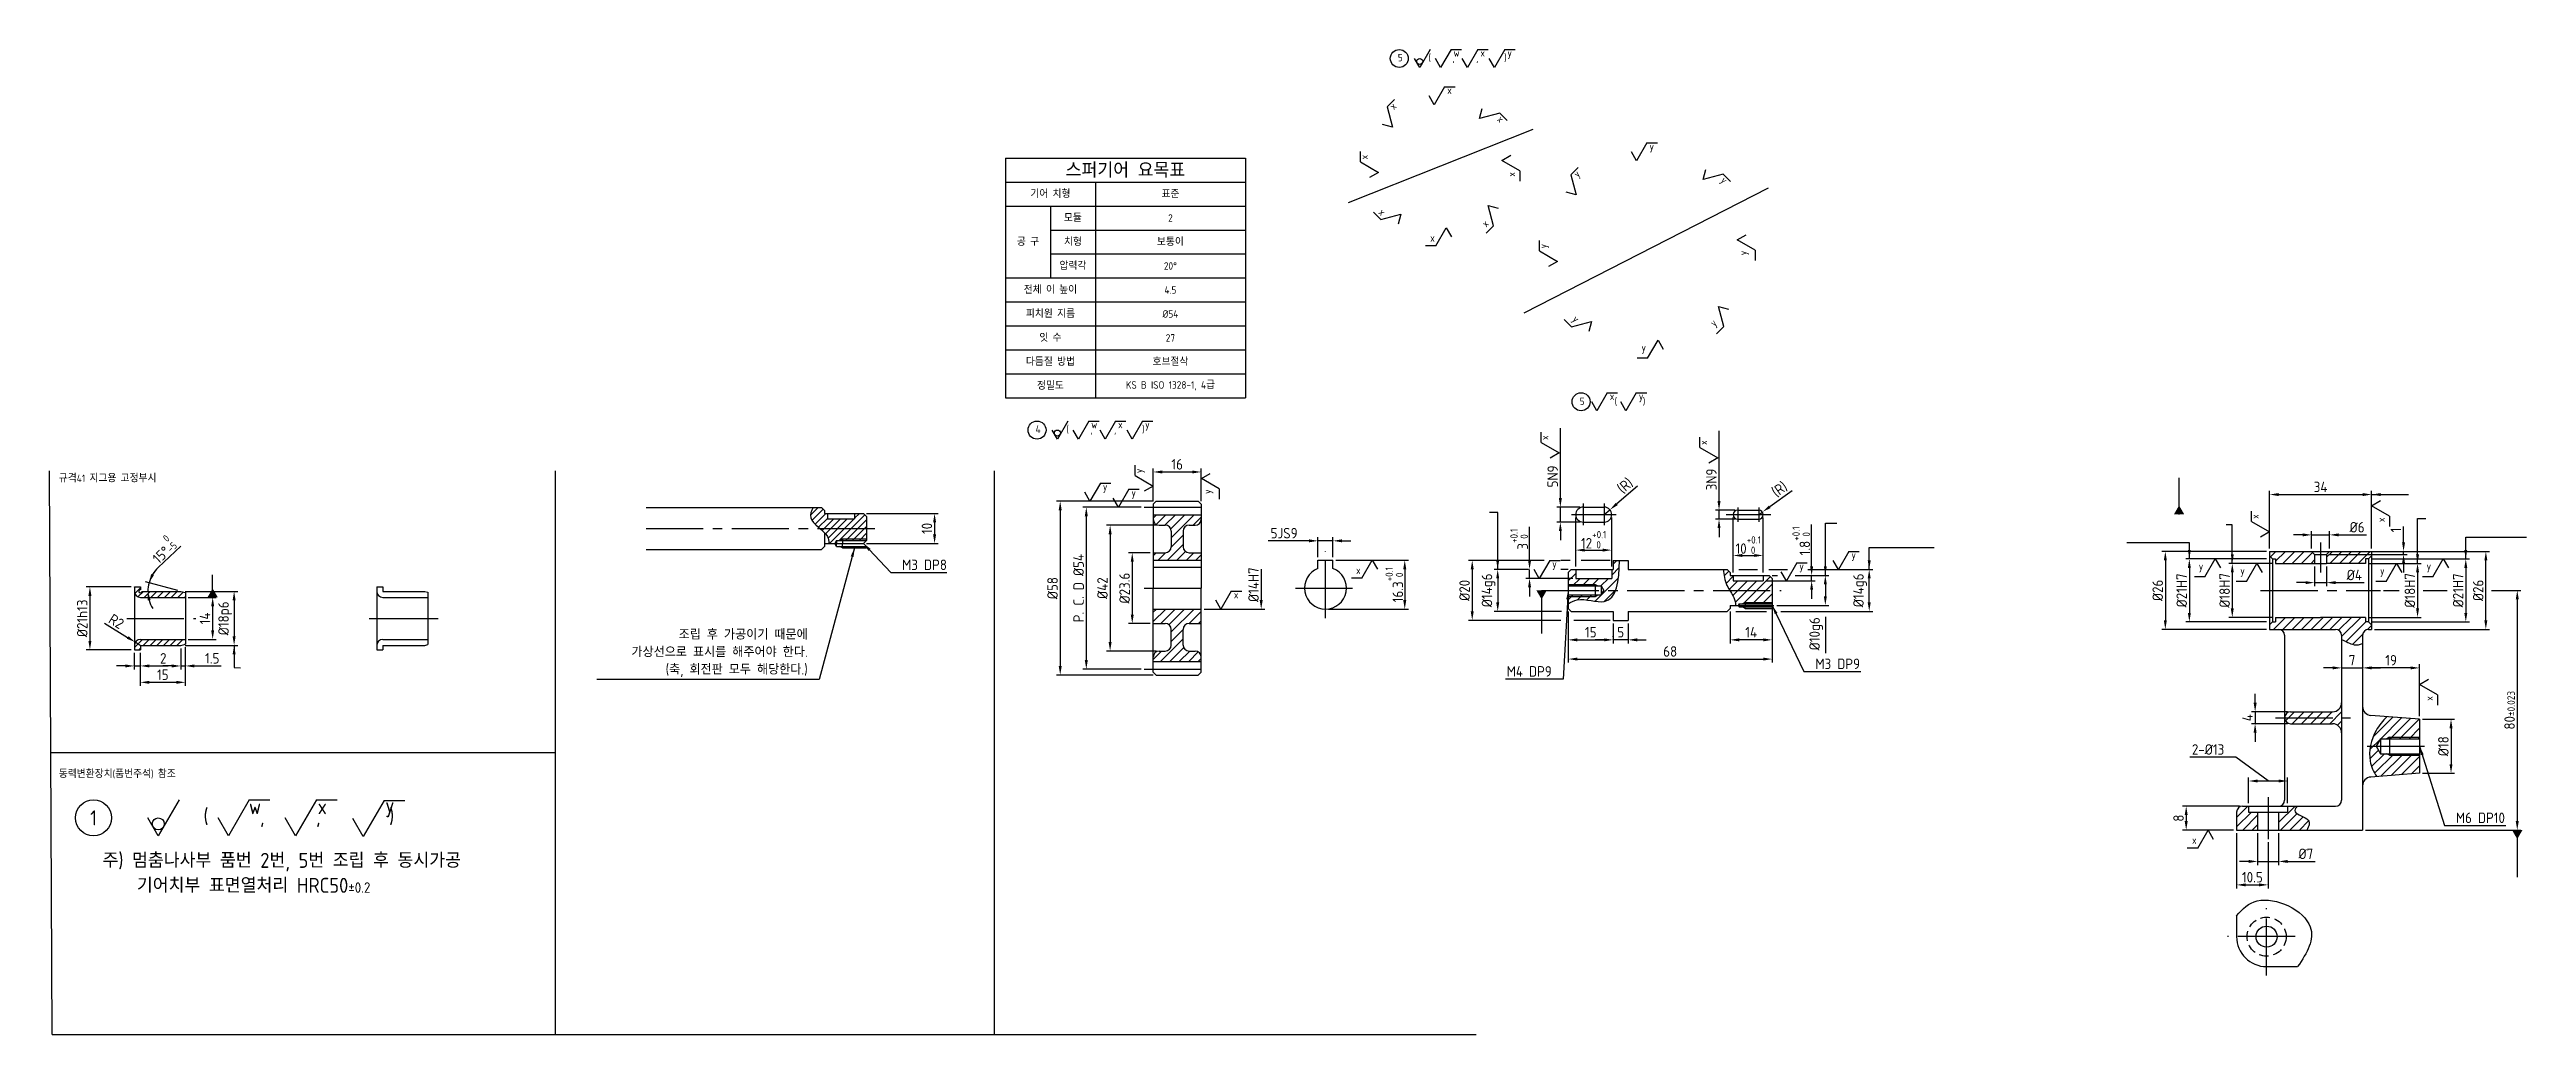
# Model space of a CAD drawing. Header units: millimetres. Extents: x 0 to 10991, y 0 to 768.
# Drawn here: x 592 to 1418, y 440 to 768 of the extents above; entities that cross this region are included whole.
import ezdxf

# ---------------------------------------------------------------- set-up
doc = ezdxf.new("R2010")
doc.units = ezdxf.units.MM
for name, pattern in [('CENTER2', [28.575, 19.05, -3.175, 3.175, -3.175]), ('HIDDEN2', [4.7625, 3.175, -1.5875]), ('PHANTOM2', [31.75, 15.875, -3.175, 3.175, -3.175, 3.175, -3.175])]:
    doc.linetypes.add(name, pattern=pattern)
for name, color, linetype in [('가는실선', 7, 'Continuous'), ('가상선', 6, 'PHANTOM2'), ('문자', 2, 'Continuous'), ('숨은선', 2, 'HIDDEN2'), ('외형선', 3, 'Continuous'), ('중심선', 7, 'CENTER2')]:
    doc.layers.add(name, color=color, linetype=linetype)
doc.styles.get("Standard").update_dxf_attribs({"font": 'isocp.shx', "bigfont": 'whgtxt.shx'})
doc.dimstyles.new('ISO-25', dxfattribs={"dimtxt": 3.5, "dimasz": 3, "dimexe": 1.2, "dimexo": 1, "dimgap": 0.8, "dimtad": 1, "dimdec": 3, "dimdsep": 46, "dimtxsty": 'Standard', "dimcen": 0, "dimclrd": 7, "dimclre": 7, "dimclrt": 2, "dimadec": 0, "dimazin": 2, "dimtfac": 1, "dimtdec": 3, "dimtmove": 0, "dimatfit": 3, "dimfxl": 0, "dimlwd": -1, "dimlwe": -1, "dimarcsym": 0})
pattern_1 = [(45, (152.2325, 0), (-1.571545, 1.571545), [])]
pattern_2 = [(45, (-18.8996, 0.7555), (-1.571545, 1.571545), [])]
pattern_3 = [(45, (73.4666, 0), (-1.5715448, 1.5715448), [])]

msp = doc.modelspace()

# ---------------------------------------------------------------- texts
at = {"layer": '가는실선', "char_height": 2.5, "attachment_point": 1}
for s, insert in [('x', (1057.9686, 755.8984)), ('y', (1125.4088, 737.1479)), ('x', (1052.311, 706.6134)), ('y', (1122.7421, 670.0203)), ('y', (943.1927, 623.6133)), ('y', (952.6965, 621.6133)), ('x', (1027.6071, 595.7194)), ('y', (1092.9794, 597.8578)), ('y', (1175.3659, 597.0578)), ('y', (1192.7329, 600.8578)), ('y', (1308.5252, 597.0618)), ('y', (1322.3845, 595.5618)), ('y', (1368.9709, 595.5618)), ('y', (1384.4839, 597.0618)), ('x', (986.8518, 587.5642)), ('x', (1306.2914, 505.664))]:
    msp.add_mtext_dynamic_manual_height_columns(s, width=5.706502, gutter_width=12.5, heights=[0], dxfattribs=dict(at, insert=insert))
for s, insert, rotation in [('x', (1038.4484, 749.7153), 45), ('x', (1076.1435, 746.4678), 315), ('x', (1029.0178, 731.5404), 90), ('x', (1078.1405, 725.7788), 90), ('y', (1099.7255, 727.1037), 45), ('y', (1150.6719, 726.0894), 315), ('x', (1036.6268, 715.4176), 315), ('x', (1069.2047, 710.5067), 45), ('y', (1088.667, 701.8405), 90), ('y', (1155.3334, 699.5564), 90), ('y', (1101.2601, 679.7588), 315), ('y', (1145.3126, 677.3607), 45), ('x', (1089.2184, 637.9241), 90), ('x', (1142.1186, 636.2834), 90), ('y', (953.861, 626.8615), 90), ('y', (976.7433, 619.9236), 90), ('x', (1326.0514, 611.5842), 90), ('x', (1368.0829, 610.5341), 90), ('x', (1384.0829, 550.9156), 90)]:
    msp.add_mtext_dynamic_manual_height_columns(s, width=5.706502, gutter_width=12.5, heights=[0], dxfattribs=dict(at, insert=insert, rotation=rotation))
at = {"layer": '문자'}
for s, width, insert, char_height, attachment_point in [('스퍼기어 요목표', 59.309427, (950.715, 727.9979), 5, 5), ('기어 치형', 30, (925.715, 719.9979), 2.5, 5), ('표준', 30, (965.715, 719.9979), 2.5, 5), ('모듈', 30, (933.215, 711.9979), 2.5, 5), ('2', 30, (965.715, 711.9979), 2.5, 5), ('공 구', 30, (918.215, 703.9979), 2.5, 5), ('치형', 30, (933.215, 703.9979), 2.5, 5), ('보통이', 30, (965.715, 703.9979), 2.5, 5), ('압력각', 30, (933.215, 695.9979), 2.5, 5), ('20%%D', 30, (965.715, 695.9979), 2.5, 5), ('전체 이 높이', 30, (925.715, 687.9979), 2.5, 5), ('4.5', 30, (965.715, 687.9979), 2.5, 5), ('피치원 지름', 30, (925.715, 679.9979), 2.5, 5), ('%%C54', 30, (965.715, 679.9979), 2.5, 5), ('잇 수', 30, (925.715, 671.9979), 2.5, 5), ('27', 30, (965.715, 671.9979), 2.5, 5), ('다듬질 방법', 30, (925.715, 663.9979), 2.5, 5), ('호브절삭', 30, (965.715, 663.9979), 2.5, 5), ('정밀도', 30, (925.715, 655.9979), 2.5, 5), ('KS B ISO 1328-1, 4급', 45.835814, (965.715, 655.9979), 2.5, 5), ('규격41 지그용 고정부시', 87.91333, (595.1172, 626.3652), 2.5, 1), ('동력변환장치(품번주석) 참조', 87.91333, (595.1172, 527.7258), 2.5, 1), ('{\\H2x;주) 멈춤나사부 품번 2번, 5번 조립 후 동시가공\\P    기어치부 표면열처리 HRC50\\H0.7x;%%P0.2}', 146.82195, (609.7106, 500.1633), 2.5, 1)]:
    msp.add_mtext_dynamic_manual_height_columns(s, width=width, gutter_width=12.5, heights=[0], dxfattribs=dict(at, insert=insert, char_height=char_height, attachment_point=attachment_point))
at = {"layer": '외형선', "char_height": 2.5, "attachment_point": 4}
for s, insert in [('5      (     ,     ,      )', (1041.5264, 765.2326)), ('5       (      )', (1102.1435, 650.6873)), ('4      (     ,     ,      )', (920.7498, 641.235))]:
    msp.add_mtext(s, dxfattribs=dict(at, insert=insert))
at = {"layer": '외형선'}
for s, width, gutter_width, insert, char_height, attachment_point in [('w', 5.706502, 12.5, (1060.09, 768.3414), 2.5, 1), ('x', 5.706502, 12.5, (1069.0442, 768.3414), 2.5, 1), ('y', 5.706502, 12.5, (1078.0442, 768.3414), 2.5, 1), ('x', 5.706502, 12.5, (1112.1792, 653.7961), 2.5, 1), ('y', 5.706502, 12.5, (1121.8709, 653.7961), 2.5, 1), ('w', 5.706502, 12.5, (939.3133, 644.3438), 2.5, 1), ('x', 5.706502, 12.5, (948.2675, 644.3438), 2.5, 1), ('y', 5.706502, 12.5, (957.2675, 644.3438), 2.5, 1), ('1', 10.262755, 25, (606.6962, 511.8364), 5, 5), ('(      ,      ,        )', 76.996243, 25, (643.3478, 511.8364), 5, 4), ('w', 10.262755, 25, (660.5343, 515.5664), 5, 5), ('x', 10.262755, 25, (682.9518, 515.5664), 5, 5), ('y', 10.262755, 25, (705.491, 515.3212), 5, 5)]:
    msp.add_mtext_dynamic_manual_height_columns(s, width=width, gutter_width=gutter_width, heights=[0], dxfattribs=dict(at, insert=insert, char_height=char_height, attachment_point=attachment_point))
at = {"layer": '외형선', "color": 2, "char_height": 3.5, "attachment_point": 5, "rotation": 90}
for s, insert in [('3{\\H0.7x;\\S+0.1^  0;}', (1081.9665, 604.839)), ('1.8{\\H0.7x;\\S+0.1^  0;}', (1176.0057, 604.239)), ('%%C14H7', (993.4287, 589.6545))]:
    msp.add_mtext(s, dxfattribs=dict(at, insert=insert))
at = {"layer": '외형선', "color": 2, "char_height": 3.5}
for s, insert, attachment_point in [('M3 DP8', (876.2613, 594.5367), 7), ('조립 후 가공이기 때문에 \\P가상선으로 표시를 해주어야 한다.\\P(축, 회전판 모두 해당한다.)', (844.7947, 558.8472), 9), ('M4 DP9', (1092.8554, 558.9674), 9), ('M3 DP9', (1180.7216, 561.4803), 7), ('7', (1359.6602, 564.4305), 5), ('19', (1372.6602, 564.4305), 5), ('2-%%C13', (1317.0497, 532.9168), 9), ('M6 DP10', (1394.2447, 510.1076), 7)]:
    msp.add_mtext(s, dxfattribs=dict(at, insert=insert, attachment_point=attachment_point))

# ---------------------------------------------------------------- blocks, each defined once
blk = doc.blocks.new('*D326')
at = {"layer": 'Defpoints', "color": 0}
for p in [(620.3, 588.91), (605.49, 567.91), (620.3, 567.91)]:
    blk.add_point(p, dxfattribs=at)
at = {"layer": '외형선', "color": 7}
for p, q in [((619.3, 588.91), (604.29, 588.91)), ((605.49, 585.91), (605.49, 570.91)), ((619.3, 567.91), (604.29, 567.91))]:
    blk.add_line(p, q, dxfattribs=at)
for points in [[(604.99, 585.91), (605.99, 585.91), (605.49, 588.91)], [(604.99, 570.91), (605.99, 570.91), (605.49, 567.91)]]:
    blk.add_solid(points, dxfattribs=at)
at = {"layer": '외형선', "color": 2, "insert": (602.94, 578.41), "char_height": 3.5, "attachment_point": 5, "rotation": 90}
blk.add_mtext('%%C21h13', dxfattribs=at)
blk = doc.blocks.new('*D327')
at = {"layer": 'Defpoints', "color": 0}
for p in [(637.3, 585.41), (637.3, 571.41), (646.41, 571.41)]:
    blk.add_point(p, dxfattribs=at)
at = {"layer": '외형선', "color": 7}
for p, q in [((638.3, 585.41), (647.61, 585.41)), ((646.41, 582.41), (646.41, 574.41)), ((638.3, 571.41), (647.61, 571.41))]:
    blk.add_line(p, q, dxfattribs=at)
for points in [[(645.91, 582.41), (646.91, 582.41), (646.41, 585.41)], [(645.91, 574.41), (646.91, 574.41), (646.41, 571.41)]]:
    blk.add_solid(points, dxfattribs=at)
at = {"layer": '외형선', "color": 2, "insert": (643.86, 578.41), "char_height": 3.5, "attachment_point": 5, "rotation": 90}
blk.add_mtext('14', dxfattribs=at)
blk = doc.blocks.new('*D328')
at = {"layer": 'Defpoints', "color": 0}
for p in [(636.3, 587.41), (636.3, 569.41), (653.56, 569.41)]:
    blk.add_point(p, dxfattribs=at)
at = {"layer": '외형선', "color": 7}
for p, q in [((637.3, 587.41), (654.76, 587.41)), ((653.56, 584.41), (653.56, 572.41)), ((637.3, 569.41), (654.76, 569.41))]:
    blk.add_line(p, q, dxfattribs=at)
for points in [[(653.06, 584.41), (654.06, 584.41), (653.56, 587.41)], [(653.06, 572.41), (654.06, 572.41), (653.56, 569.41)]]:
    blk.add_solid(points, dxfattribs=at)
at = {"layer": '외형선', "color": 2, "insert": (650.58, 578.41), "char_height": 3.5, "attachment_point": 5, "rotation": 90}
blk.add_mtext('%%C18p6', dxfattribs=at)
blk = doc.blocks.new('*D329')
at = {"layer": 'Defpoints', "color": 0}
for p in [(637.3, 569.81), (635.8, 569.41), (637.3, 562.53)]:
    blk.add_point(p, dxfattribs=at)
at = {"layer": '외형선', "color": 7}
for p, q in [((632.8, 562.53), (629.8, 562.53)), ((635.8, 568.41), (635.8, 561.33)), ((635.8, 562.53), (637.3, 562.53)), ((637.3, 568.81), (637.3, 561.33)), ((640.3, 562.53), (649.25, 562.53))]:
    blk.add_line(p, q, dxfattribs=at)
for points in [[(632.8, 563.03), (632.8, 562.03), (635.8, 562.53)], [(640.3, 563.03), (640.3, 562.03), (637.3, 562.53)]]:
    blk.add_solid(points, dxfattribs=at)
at = {"layer": '외형선', "color": 2, "insert": (646.28, 565.08), "char_height": 3.5, "attachment_point": 5}
blk.add_mtext('1.5', dxfattribs=at)
blk = doc.blocks.new('*D330')
at = {"layer": 'Defpoints', "color": 0}
for p in [(620.3, 567.91), (622.3, 567.91), (622.3, 562.53)]:
    blk.add_point(p, dxfattribs=at)
at = {"layer": '외형선', "color": 7}
for p, q in [((617.3, 562.53), (614.3, 562.53)), ((620.3, 566.91), (620.3, 561.33)), ((620.3, 562.53), (622.3, 562.53)), ((622.3, 566.91), (622.3, 561.33)), ((625.3, 562.53), (631.6, 562.53))]:
    blk.add_line(p, q, dxfattribs=at)
for points in [[(617.3, 563.03), (617.3, 562.03), (620.3, 562.53)], [(625.3, 563.03), (625.3, 562.03), (622.3, 562.53)]]:
    blk.add_solid(points, dxfattribs=at)
at = {"layer": '외형선', "color": 2, "insert": (629.95, 565.08), "char_height": 3.5, "attachment_point": 5}
blk.add_mtext('2', dxfattribs=at)
blk = doc.blocks.new('*D331')
at = {"layer": 'Defpoints', "color": 0}
for p in [(622.3, 562.53), (637.3, 562.53), (637.3, 557.07)]:
    blk.add_point(p, dxfattribs=at)
at = {"layer": '외형선', "color": 7}
for p, q in [((622.3, 561.53), (622.3, 555.87)), ((637.3, 561.53), (637.3, 555.87)), ((625.3, 557.07), (634.3, 557.07))]:
    blk.add_line(p, q, dxfattribs=at)
for points in [[(625.3, 557.57), (625.3, 556.57), (622.3, 557.07)], [(634.3, 557.57), (634.3, 556.57), (637.3, 557.07)]]:
    blk.add_solid(points, dxfattribs=at)
at = {"layer": '외형선', "color": 2, "insert": (629.8, 559.62), "char_height": 3.5, "attachment_point": 5}
blk.add_mtext('15', dxfattribs=at)
blk = doc.blocks.new('*D332')
at = {"layer": 'Defpoints', "color": 0}
for p in [(622.8, 587.41), (624.86, 588.37), (635.8, 587.41), (635.8, 587.41), (637.3, 587.01)]:
    blk.add_point(p, dxfattribs=at)
at = {"layer": '외형선', "color": 7}
for p, q in [((628.27, 595.41), (635.77, 602.47)), ((634.84, 587.67), (624.04, 590.56))]:
    blk.add_line(p, q, dxfattribs=at)
for start, end in [(133.29616, 165), (133.60094, 149.30047), (165, 180), (195.69953, 211.39906)]:
    blk.add_arc((635.8, 587.41), 10.98, start, end, dxfattribs=at)
for points in [[(624.73, 584.37), (625.73, 584.51), (624.82, 587.41)], [(626.82, 592.82), (625.9, 593.21), (625.19, 590.25)]]:
    blk.add_solid(points, dxfattribs=at)
at = {"layer": '외형선', "color": 2, "insert": (629.6, 601.51), "char_height": 3.5, "attachment_point": 5, "rotation": 43.29616}
blk.add_mtext('15°{\\H0.7x;\\S 0^ -5;}', dxfattribs=at)
blk = doc.blocks.new('*D333')
at = {"layer": 'Defpoints', "color": 0}
for p in [(620.61, 570.47), (622.3, 569.41)]:
    blk.add_point(p, dxfattribs=at)
at = {"layer": '외형선', "color": 7}
for p, q in [((610.41, 576.82), (618.06, 572.05)), ((622.3, 569.41), (620.61, 570.47))]:
    blk.add_line(p, q, dxfattribs=at)
blk.add_solid([(618.32, 572.48), (617.79, 571.63), (620.61, 570.47)], dxfattribs=at)
at = {"layer": '외형선', "color": 2, "insert": (614.31, 577.39), "char_height": 3.5, "attachment_point": 5, "rotation": 328.08693}
blk.add_mtext('R2', dxfattribs=at)
blk = doc.blocks.new('*D334')
at = {"layer": 'Defpoints', "color": 0}
for p in [(863.39, 613.43), (863.39, 603.43), (887.09, 603.43)]:
    blk.add_point(p, dxfattribs=at)
at = {"layer": '외형선', "color": 7}
for p, q in [((864.39, 613.43), (888.29, 613.43)), ((864.39, 603.43), (888.29, 603.43)), ((887.09, 610.43), (887.09, 606.43))]:
    blk.add_line(p, q, dxfattribs=at)
for points in [[(886.59, 610.43), (887.59, 610.43), (887.09, 613.43)], [(886.59, 606.43), (887.59, 606.43), (887.09, 603.43)]]:
    blk.add_solid(points, dxfattribs=at)
at = {"layer": '외형선', "color": 2, "insert": (884.54, 608.43), "char_height": 3.5, "attachment_point": 5, "rotation": 90}
blk.add_mtext('10', dxfattribs=at)
blk = doc.blocks.new('*D335')
at = {"layer": 'Defpoints', "color": 0}
for p in [(1099.33, 594.75), (1074.82, 580.75), (1099.33, 580.75)]:
    blk.add_point(p, dxfattribs=at)
at = {"layer": '외형선', "color": 7}
for p, q in [((1085.07, 594.75), (1073.62, 594.75)), ((1098.33, 594.75), (1095.85, 594.75)), ((1074.82, 591.75), (1074.82, 583.75)), ((1096.06, 580.75), (1073.62, 580.75))]:
    blk.add_line(p, q, dxfattribs=at)
for points in [[(1074.32, 591.75), (1075.32, 591.75), (1074.82, 594.75)], [(1074.32, 583.75), (1075.32, 583.75), (1074.82, 580.75)]]:
    blk.add_solid(points, dxfattribs=at)
at = {"layer": '외형선', "color": 2, "insert": (1071.77, 587.75), "char_height": 3.5, "attachment_point": 5, "rotation": 90}
blk.add_mtext('%%C14g6', dxfattribs=at)
blk = doc.blocks.new('*D336')
at = {"layer": 'Defpoints', "color": 0}
for p in [(1113.33, 597.75), (1066.33, 577.75), (1113.33, 577.75)]:
    blk.add_point(p, dxfattribs=at)
at = {"layer": '외형선', "color": 7}
for p, q in [((1090.27, 597.75), (1065.13, 597.75)), ((1066.33, 594.75), (1066.33, 580.75)), ((1098.95, 597.75), (1095.85, 597.75)), ((1112.33, 597.75), (1102.7, 597.75)), ((1095.89, 577.75), (1065.13, 577.75)), ((1112.33, 577.75), (1100.2, 577.75))]:
    blk.add_line(p, q, dxfattribs=at)
for points in [[(1065.83, 594.75), (1066.83, 594.75), (1066.33, 597.75)], [(1065.83, 580.75), (1066.83, 580.75), (1066.33, 577.75)]]:
    blk.add_solid(points, dxfattribs=at)
at = {"layer": '외형선', "color": 2, "insert": (1063.78, 587.75), "char_height": 3.5, "attachment_point": 5, "rotation": 90}
blk.add_mtext('%%C20', dxfattribs=at)
blk = doc.blocks.new('*D337')
at = {"layer": 'Defpoints', "color": 0}
for p in [(1165.33, 592.75), (1166.88, 582.75), (1184.05, 582.75)]:
    blk.add_point(p, dxfattribs=at)
at = {"layer": '외형선', "color": 7}
for p, q in [((1166.33, 592.75), (1168.15, 592.75)), ((1173.98, 592.75), (1185.25, 592.75)), ((1184.05, 589.75), (1184.05, 585.75)), ((1167.88, 582.75), (1185.25, 582.75)), ((1184.05, 582.75), (1184.05, 582.62)), ((1184.05, 578.87), (1184.05, 566.78))]:
    blk.add_line(p, q, dxfattribs=at)
for points in [[(1183.55, 589.75), (1184.55, 589.75), (1184.05, 592.75)], [(1183.55, 585.75), (1184.55, 585.75), (1184.05, 582.75)]]:
    blk.add_solid(points, dxfattribs=at)
at = {"layer": '외형선', "color": 2, "insert": (1181, 573.26), "char_height": 3.5, "attachment_point": 5, "rotation": 90}
blk.add_mtext('%%C10g6', dxfattribs=at)
blk = doc.blocks.new('*D338')
at = {"layer": 'Defpoints', "color": 0}
for p in [(1151.33, 594.75), (1198.67, 594.75), (1151.33, 580.75)]:
    blk.add_point(p, dxfattribs=at)
at = {"layer": '외형선', "color": 7}
for p, q in [((1155.2, 594.75), (1161.45, 594.75)), ((1165.2, 594.75), (1171.39, 594.75)), ((1178.24, 594.75), (1199.87, 594.75)), ((1198.67, 583.75), (1198.67, 591.75)), ((1154.2, 580.75), (1164.45, 580.75)), ((1169.16, 580.75), (1199.87, 580.75))]:
    blk.add_line(p, q, dxfattribs=at)
for points in [[(1198.17, 591.75), (1199.17, 591.75), (1198.67, 594.75)], [(1198.17, 583.75), (1199.17, 583.75), (1198.67, 580.75)]]:
    blk.add_solid(points, dxfattribs=at)
at = {"layer": '외형선', "color": 2, "insert": (1195.62, 587.75), "char_height": 3.5, "attachment_point": 5, "rotation": 90}
blk.add_mtext('%%C14g6', dxfattribs=at)
blk = doc.blocks.new('*D340')
at = {"layer": 'Defpoints', "color": 0}
for p in [(1103.3, 615.52), (1095.71, 610.52), (1103.3, 610.52)]:
    blk.add_point(p, dxfattribs=at)
at = {"layer": '외형선', "color": 7}
for p, q in [((1095.71, 618.52), (1095.71, 630.02)), ((1102.3, 615.52), (1094.51, 615.52)), ((1095.71, 610.52), (1095.71, 615.52)), ((1102.3, 610.52), (1094.51, 610.52)), ((1095.71, 607.52), (1095.71, 604.52))]:
    blk.add_line(p, q, dxfattribs=at)
for points in [[(1095.21, 618.52), (1096.21, 618.52), (1095.71, 615.52)], [(1095.21, 607.52), (1096.21, 607.52), (1095.71, 610.52)]]:
    blk.add_solid(points, dxfattribs=at)
at = {"layer": '외형선', "color": 2, "insert": (1093.16, 625.77), "char_height": 3.5, "attachment_point": 5, "rotation": 90}
blk.add_mtext('5N9', dxfattribs=at)
blk = doc.blocks.new('*D341')
at = {"layer": 'Defpoints', "color": 0}
for p in [(1110.33, 613.02), (1112.23, 614.64)]:
    blk.add_point(p, dxfattribs=at)
at = {"layer": '외형선', "color": 7}
for p, q in [((1121.48, 622.52), (1114.52, 616.59)), ((1110.33, 613.02), (1112.23, 614.64))]:
    blk.add_line(p, q, dxfattribs=at)
blk.add_solid([(1114.19, 616.97), (1114.84, 616.21), (1112.23, 614.64)], dxfattribs=at)
at = {"layer": '외형선', "color": 2, "insert": (1117.38, 622.6), "char_height": 3.5, "attachment_point": 5, "rotation": 40.39677}
blk.add_mtext('(R)', dxfattribs=at)
blk = doc.blocks.new('*D342')
at = {"layer": 'Defpoints', "color": 0}
for p in [(1100.83, 594.75), (1112.83, 601.19), (1112.83, 594.75)]:
    blk.add_point(p, dxfattribs=at)
at = {"layer": '외형선', "color": 7}
for p, q in [((1100.83, 595.75), (1100.83, 602.39)), ((1103.83, 601.19), (1109.83, 601.19)), ((1112.83, 595.75), (1112.83, 602.39))]:
    blk.add_line(p, q, dxfattribs=at)
for points in [[(1103.83, 601.69), (1103.83, 600.69), (1100.83, 601.19)], [(1109.83, 601.69), (1109.83, 600.69), (1112.83, 601.19)]]:
    blk.add_solid(points, dxfattribs=at)
at = {"layer": '외형선', "color": 2, "insert": (1106.83, 604.67), "char_height": 3.5, "attachment_point": 5}
blk.add_mtext('12{\\H0.7x;\\S+0.1^  0;}', dxfattribs=at)
blk = doc.blocks.new('*D345')
at = {"layer": 'Defpoints', "color": 0}
for p in [(1163.33, 599.4), (1153.33, 592.75), (1163.33, 592.75)]:
    blk.add_point(p, dxfattribs=at)
at = {"layer": '외형선', "color": 7}
for p, q in [((1153.33, 593.75), (1153.33, 600.6)), ((1156.33, 599.4), (1160.33, 599.4)), ((1163.33, 593.75), (1163.33, 600.6))]:
    blk.add_line(p, q, dxfattribs=at)
for points in [[(1156.33, 599.9), (1156.33, 598.9), (1153.33, 599.4)], [(1160.33, 599.9), (1160.33, 598.9), (1163.33, 599.4)]]:
    blk.add_solid(points, dxfattribs=at)
at = {"layer": '외형선', "color": 2, "insert": (1158.33, 602.88), "char_height": 3.5, "attachment_point": 5}
blk.add_mtext('10{\\H0.7x;\\S+0.1^  0;}', dxfattribs=at)
blk = doc.blocks.new('*D346')
at = {"layer": 'Defpoints', "color": 0}
for p in [(1148.61, 614.52), (1154.83, 614.52), (1154.83, 611.52)]:
    blk.add_point(p, dxfattribs=at)
at = {"layer": '외형선', "color": 7}
for p, q in [((1148.61, 617.52), (1148.61, 629.02)), ((1153.83, 614.52), (1147.41, 614.52)), ((1153.83, 611.52), (1147.41, 611.52)), ((1148.61, 611.52), (1148.61, 614.52)), ((1148.61, 608.52), (1148.61, 605.52))]:
    blk.add_line(p, q, dxfattribs=at)
for points in [[(1148.11, 617.52), (1149.11, 617.52), (1148.61, 614.52)], [(1148.11, 608.52), (1149.11, 608.52), (1148.61, 611.52)]]:
    blk.add_solid(points, dxfattribs=at)
at = {"layer": '외형선', "color": 2, "insert": (1146.06, 624.77), "char_height": 3.5, "attachment_point": 5, "rotation": 90}
blk.add_mtext('3N9', dxfattribs=at)
blk = doc.blocks.new('*D347')
at = {"layer": 'Defpoints', "color": 0}
for p in [(1161.83, 613.02), (1163.05, 613.9)]:
    blk.add_point(p, dxfattribs=at)
at = {"layer": '외형선', "color": 7}
for p, q in [((1172.94, 620.95), (1165.49, 615.64)), ((1161.83, 613.02), (1163.05, 613.9))]:
    blk.add_line(p, q, dxfattribs=at)
blk.add_solid([(1165.2, 616.04), (1165.78, 615.23), (1163.05, 613.9)], dxfattribs=at)
at = {"layer": '외형선', "color": 2, "insert": (1168.85, 621.38), "char_height": 3.5, "attachment_point": 5, "rotation": 35.50727}
blk.add_mtext('(R)', dxfattribs=at)
blk = doc.blocks.new('*D349')
at = {"layer": 'Defpoints', "color": 0}
for p in [(1098.33, 581.75), (1113.33, 577.75), (1113.33, 571.24)]:
    blk.add_point(p, dxfattribs=at)
at = {"layer": '외형선', "color": 7}
for p, q in [((1098.33, 580.75), (1098.33, 570.04)), ((1101.33, 571.24), (1110.33, 571.24)), ((1113.33, 576.75), (1113.33, 570.04))]:
    blk.add_line(p, q, dxfattribs=at)
for points in [[(1101.33, 571.74), (1101.33, 570.74), (1098.33, 571.24)], [(1110.33, 571.74), (1110.33, 570.74), (1113.33, 571.24)]]:
    blk.add_solid(points, dxfattribs=at)
at = {"layer": '외형선', "color": 2, "insert": (1105.83, 573.79), "char_height": 3.5, "attachment_point": 5}
blk.add_mtext('15', dxfattribs=at)
blk = doc.blocks.new('*D350')
at = {"layer": 'Defpoints', "color": 0}
for p in [(1152.33, 581.75), (1166.33, 582.75), (1152.33, 571.24)]:
    blk.add_point(p, dxfattribs=at)
at = {"layer": '외형선', "color": 7}
for p, q in [((1152.33, 580.75), (1152.33, 570.04)), ((1166.33, 581.75), (1166.33, 570.04)), ((1163.33, 571.24), (1155.33, 571.24))]:
    blk.add_line(p, q, dxfattribs=at)
for points in [[(1155.33, 571.74), (1155.33, 570.74), (1152.33, 571.24)], [(1163.33, 571.74), (1163.33, 570.74), (1166.33, 571.24)]]:
    blk.add_solid(points, dxfattribs=at)
at = {"layer": '외형선', "color": 2, "insert": (1159.33, 573.79), "char_height": 3.5, "attachment_point": 5}
blk.add_mtext('14', dxfattribs=at)
blk = doc.blocks.new('*D351')
at = {"layer": 'Defpoints', "color": 0}
for p in [(1113.33, 571.24), (1113.33, 571.24), (1118.33, 577.75)]:
    blk.add_point(p, dxfattribs=at)
at = {"layer": '외형선', "color": 7}
for p, q in [((1110.33, 571.24), (1107.33, 571.24)), ((1113.33, 572.24), (1113.33, 572.44)), ((1118.33, 571.24), (1113.33, 571.24)), ((1118.33, 576.75), (1118.33, 570.04)), ((1121.33, 571.24), (1124.33, 571.24))]:
    blk.add_line(p, q, dxfattribs=at)
for points in [[(1110.33, 571.74), (1110.33, 570.74), (1113.33, 571.24)], [(1121.33, 571.74), (1121.33, 570.74), (1118.33, 571.24)]]:
    blk.add_solid(points, dxfattribs=at)
at = {"layer": '외형선', "color": 2, "insert": (1115.83, 573.79), "char_height": 3.5, "attachment_point": 5}
blk.add_mtext('5', dxfattribs=at)
blk = doc.blocks.new('*D352')
at = {"layer": 'Defpoints', "color": 0}
for p in [(1098.33, 571.24), (1166.33, 571.24), (1166.33, 564.83)]:
    blk.add_point(p, dxfattribs=at)
at = {"layer": '외형선', "color": 7}
for p, q in [((1098.33, 570.24), (1098.33, 563.63)), ((1166.33, 570.24), (1166.33, 563.63)), ((1101.33, 564.83), (1163.33, 564.83))]:
    blk.add_line(p, q, dxfattribs=at)
for points in [[(1101.33, 565.33), (1101.33, 564.33), (1098.33, 564.83)], [(1163.33, 565.33), (1163.33, 564.33), (1166.33, 564.83)]]:
    blk.add_solid(points, dxfattribs=at)
at = {"layer": '외형선', "color": 2, "insert": (1132.33, 567.38), "char_height": 3.5, "attachment_point": 5}
blk.add_mtext('68', dxfattribs=at)
blk = doc.blocks.new('*D358')
at = {"layer": 'Defpoints', "color": 0}
for p in [(1019.91, 604.29), (1014.91, 597.8), (1019.91, 597.8)]:
    blk.add_point(p, dxfattribs=at)
at = {"layer": '외형선', "color": 7}
for p, q in [((1011.91, 604.29), (998.31, 604.29)), ((1014.91, 598.8), (1014.91, 605.49)), ((1019.91, 604.29), (1014.91, 604.29)), ((1019.91, 598.8), (1019.91, 605.49)), ((1022.91, 604.29), (1025.91, 604.29))]:
    blk.add_line(p, q, dxfattribs=at)
for points in [[(1011.91, 604.79), (1011.91, 603.79), (1014.91, 604.29)], [(1022.91, 604.79), (1022.91, 603.79), (1019.91, 604.29)]]:
    blk.add_solid(points, dxfattribs=at)
at = {"layer": '외형선', "color": 2, "insert": (1003.61, 606.84), "char_height": 3.5, "attachment_point": 5}
blk.add_mtext('5JS9', dxfattribs=at)
blk = doc.blocks.new('*D361')
at = {"layer": 'Defpoints', "color": 0}
for p in [(1019.91, 597.8), (1017.41, 581.5), (1043.83, 581.5)]:
    blk.add_point(p, dxfattribs=at)
at = {"layer": '외형선', "color": 7}
for p, q in [((1020.91, 597.8), (1045.03, 597.8)), ((1043.83, 594.8), (1043.83, 584.5)), ((1018.41, 581.5), (1045.03, 581.5))]:
    blk.add_line(p, q, dxfattribs=at)
for points in [[(1043.33, 594.8), (1044.33, 594.8), (1043.83, 597.8)], [(1043.33, 584.5), (1044.33, 584.5), (1043.83, 581.5)]]:
    blk.add_solid(points, dxfattribs=at)
at = {"layer": '외형선', "color": 2, "insert": (1040.35, 589.65), "char_height": 3.5, "attachment_point": 5, "rotation": 90}
blk.add_mtext('16.3{\\H0.7x;\\S+0.1^  0;}', dxfattribs=at)
blk = doc.blocks.new('*D363')
at = {"layer": 'Defpoints', "color": 0}
for p in [(959.97, 600.3), (952.99, 576.7), (959.97, 576.7)]:
    blk.add_point(p, dxfattribs=at)
at = {"layer": '외형선', "color": 7}
for p, q in [((958.97, 600.3), (951.79, 600.3)), ((952.99, 597.3), (952.99, 579.7)), ((958.97, 576.7), (951.79, 576.7))]:
    blk.add_line(p, q, dxfattribs=at)
for points in [[(952.49, 597.3), (953.49, 597.3), (952.99, 600.3)], [(952.49, 579.7), (953.49, 579.7), (952.99, 576.7)]]:
    blk.add_solid(points, dxfattribs=at)
at = {"layer": '외형선', "color": 2, "insert": (950.44, 588.5), "char_height": 3.5, "attachment_point": 5, "rotation": 90}
blk.add_mtext('%%C23.6', dxfattribs=at)
blk = doc.blocks.new('*D364')
at = {"layer": 'Defpoints', "color": 0}
for p in [(961.97, 609.5), (945.61, 567.5), (961.97, 567.5)]:
    blk.add_point(p, dxfattribs=at)
at = {"layer": '외형선', "color": 7}
for p, q in [((960.97, 609.5), (944.41, 609.5)), ((945.61, 606.5), (945.61, 570.5)), ((960.97, 567.5), (944.41, 567.5))]:
    blk.add_line(p, q, dxfattribs=at)
for points in [[(945.11, 606.5), (946.11, 606.5), (945.61, 609.5)], [(945.11, 570.5), (946.11, 570.5), (945.61, 567.5)]]:
    blk.add_solid(points, dxfattribs=at)
at = {"layer": '외형선', "color": 2, "insert": (943.05, 588.5), "char_height": 3.5, "attachment_point": 5, "rotation": 90}
blk.add_mtext('%%C42', dxfattribs=at)
blk = doc.blocks.new('*D365')
at = {"layer": 'Defpoints', "color": 0}
for p in [(956.97, 615.5), (937.67, 561.5), (956.97, 561.5)]:
    blk.add_point(p, dxfattribs=at)
at = {"layer": '외형선', "color": 7}
for p, q in [((955.97, 615.5), (936.47, 615.5)), ((937.67, 612.5), (937.67, 564.5)), ((955.97, 561.5), (936.47, 561.5))]:
    blk.add_line(p, q, dxfattribs=at)
for points in [[(937.17, 612.5), (938.17, 612.5), (937.67, 615.5)], [(937.17, 564.5), (938.17, 564.5), (937.67, 561.5)]]:
    blk.add_solid(points, dxfattribs=at)
at = {"layer": '외형선', "color": 2, "insert": (935.1, 588.5), "char_height": 3.5, "attachment_point": 5, "rotation": 90}
blk.add_mtext('P. C. D %%C54', dxfattribs=at)
blk = doc.blocks.new('*D366')
at = {"layer": 'Defpoints', "color": 0}
for p in [(960.97, 617.5), (928.97, 559.5), (960.97, 559.5)]:
    blk.add_point(p, dxfattribs=at)
at = {"layer": '외형선', "color": 7}
for p, q in [((959.97, 617.5), (927.77, 617.5)), ((928.97, 614.5), (928.97, 562.5)), ((959.97, 559.5), (927.77, 559.5))]:
    blk.add_line(p, q, dxfattribs=at)
for points in [[(928.47, 614.5), (929.47, 614.5), (928.97, 617.5)], [(928.47, 562.5), (929.47, 562.5), (928.97, 559.5)]]:
    blk.add_solid(points, dxfattribs=at)
at = {"layer": '외형선', "color": 2, "insert": (926.42, 588.5), "char_height": 3.5, "attachment_point": 5, "rotation": 90}
blk.add_mtext('%%C58', dxfattribs=at)
blk = doc.blocks.new('*D367')
at = {"layer": 'Defpoints', "color": 0}
for p in [(975.97, 627.26), (959.97, 616.5), (975.97, 616.5)]:
    blk.add_point(p, dxfattribs=at)
at = {"layer": '외형선', "color": 7}
for p, q in [((959.97, 617.5), (959.97, 628.46)), ((975.97, 617.5), (975.97, 628.46)), ((962.97, 627.26), (972.97, 627.26))]:
    blk.add_line(p, q, dxfattribs=at)
for points in [[(962.97, 627.76), (962.97, 626.76), (959.97, 627.26)], [(972.97, 627.76), (972.97, 626.76), (975.97, 627.26)]]:
    blk.add_solid(points, dxfattribs=at)
at = {"layer": '외형선', "color": 2, "insert": (967.97, 629.81), "char_height": 3.5, "attachment_point": 5}
blk.add_mtext('16', dxfattribs=at)
blk = doc.blocks.new('*D369')
at = {"layer": 'Defpoints', "color": 0}
for p in [(1334.16, 596.75), (1319.72, 578.75), (1334.16, 578.75)]:
    blk.add_point(p, dxfattribs=at)
at = {"layer": '외형선', "color": 7}
for p, q in [((1333.16, 596.75), (1318.52, 596.75)), ((1319.72, 593.75), (1319.72, 581.75)), ((1333.16, 578.75), (1318.52, 578.75))]:
    blk.add_line(p, q, dxfattribs=at)
for points in [[(1319.22, 593.75), (1320.22, 593.75), (1319.72, 596.75)], [(1319.22, 581.75), (1320.22, 581.75), (1319.72, 578.75)]]:
    blk.add_solid(points, dxfattribs=at)
at = {"layer": '외형선', "color": 2, "insert": (1317.17, 587.75), "char_height": 3.5, "attachment_point": 5, "rotation": 90}
blk.add_mtext('%%C18H7', dxfattribs=at)
blk = doc.blocks.new('*D370')
at = {"layer": 'Defpoints', "color": 0}
for p in [(1332.16, 598.25), (1305.4, 577.25), (1332.16, 577.25)]:
    blk.add_point(p, dxfattribs=at)
at = {"layer": '외형선', "color": 7}
for p, q in [((1331.16, 598.25), (1304.2, 598.25)), ((1305.4, 595.25), (1305.4, 580.25)), ((1331.16, 577.25), (1304.2, 577.25))]:
    blk.add_line(p, q, dxfattribs=at)
for points in [[(1304.9, 595.25), (1305.9, 595.25), (1305.4, 598.25)], [(1304.9, 580.25), (1305.9, 580.25), (1305.4, 577.25)]]:
    blk.add_solid(points, dxfattribs=at)
at = {"layer": '외형선', "color": 2, "insert": (1302.85, 587.75), "char_height": 3.5, "attachment_point": 5, "rotation": 90}
blk.add_mtext('%%C21H7', dxfattribs=at)
blk = doc.blocks.new('*D371')
at = {"layer": 'Defpoints', "color": 0}
for p in [(1332.16, 600.75), (1297.4, 574.75), (1332.16, 574.75)]:
    blk.add_point(p, dxfattribs=at)
at = {"layer": '외형선', "color": 7}
for p, q in [((1331.16, 600.75), (1296.2, 600.75)), ((1297.4, 597.75), (1297.4, 577.75)), ((1331.16, 574.75), (1296.2, 574.75))]:
    blk.add_line(p, q, dxfattribs=at)
for points in [[(1296.9, 597.75), (1297.9, 597.75), (1297.4, 600.75)], [(1296.9, 577.75), (1297.9, 577.75), (1297.4, 574.75)]]:
    blk.add_solid(points, dxfattribs=at)
at = {"layer": '외형선', "color": 2, "insert": (1294.85, 587.75), "char_height": 3.5, "attachment_point": 5, "rotation": 90}
blk.add_mtext('%%C26', dxfattribs=at)
blk = doc.blocks.new('*D372')
at = {"layer": 'Defpoints', "color": 0}
for p in [(1347.16, 596.75), (1351.16, 596.75), (1351.16, 590.33)]:
    blk.add_point(p, dxfattribs=at)
at = {"layer": '외형선', "color": 7}
for p, q in [((1347.16, 595.75), (1347.16, 589.13)), ((1351.16, 595.75), (1351.16, 589.13)), ((1344.16, 590.33), (1341.16, 590.33)), ((1347.16, 590.33), (1351.16, 590.33)), ((1354.16, 590.33), (1363.66, 590.33))]:
    blk.add_line(p, q, dxfattribs=at)
for points in [[(1344.16, 590.83), (1344.16, 589.83), (1347.16, 590.33)], [(1354.16, 590.83), (1354.16, 589.83), (1351.16, 590.33)]]:
    blk.add_solid(points, dxfattribs=at)
at = {"layer": '외형선', "color": 2, "insert": (1360.41, 592.88), "char_height": 3.5, "attachment_point": 5}
blk.add_mtext('%%C4', dxfattribs=at)
blk = doc.blocks.new('*D373')
at = {"layer": 'Defpoints', "color": 0}
for p in [(1352.16, 606.26), (1346.16, 600.75), (1352.16, 600.75)]:
    blk.add_point(p, dxfattribs=at)
at = {"layer": '외형선', "color": 7}
for p, q in [((1343.16, 606.26), (1340.16, 606.26)), ((1346.16, 601.75), (1346.16, 607.46)), ((1346.16, 606.26), (1352.16, 606.26)), ((1352.16, 601.75), (1352.16, 607.46)), ((1355.16, 606.26), (1364.48, 606.26))]:
    blk.add_line(p, q, dxfattribs=at)
for points in [[(1343.16, 606.76), (1343.16, 605.76), (1346.16, 606.26)], [(1355.16, 606.76), (1355.16, 605.76), (1352.16, 606.26)]]:
    blk.add_solid(points, dxfattribs=at)
at = {"layer": '외형선', "color": 2, "insert": (1361.32, 608.81), "char_height": 3.5, "attachment_point": 5}
blk.add_mtext('%%C6', dxfattribs=at)
blk = doc.blocks.new('*D374')
at = {"layer": 'Defpoints', "color": 0}
for p in [(1366.16, 619.72), (1332.16, 600.75), (1366.16, 600.75)]:
    blk.add_point(p, dxfattribs=at)
at = {"layer": '외형선', "color": 7}
for p, q in [((1332.16, 601.75), (1332.16, 620.92)), ((1335.16, 619.72), (1363.16, 619.72)), ((1366.16, 601.75), (1366.16, 620.92))]:
    blk.add_line(p, q, dxfattribs=at)
for points in [[(1335.16, 620.22), (1335.16, 619.22), (1332.16, 619.72)], [(1363.16, 620.22), (1363.16, 619.22), (1366.16, 619.72)]]:
    blk.add_solid(points, dxfattribs=at)
at = {"layer": '외형선', "color": 2, "insert": (1349.16, 622.27), "char_height": 3.5, "attachment_point": 5}
blk.add_mtext('34', dxfattribs=at)
blk = doc.blocks.new('*D375')
at = {"layer": 'Defpoints', "color": 0}
for p in [(1369.16, 587.75), (1363.16, 507.75), (1414.72, 507.75)]:
    blk.add_point(p, dxfattribs=at)
at = {"layer": '외형선', "color": 7}
for p, q in [((1370.16, 587.75), (1375.31, 587.75)), ((1383.36, 587.75), (1391.38, 587.75)), ((1406.13, 587.75), (1415.92, 587.75)), ((1414.72, 584.75), (1414.72, 510.75)), ((1364.16, 507.75), (1415.92, 507.75))]:
    blk.add_line(p, q, dxfattribs=at)
for points in [[(1414.22, 584.75), (1415.22, 584.75), (1414.72, 587.75)], [(1414.22, 510.75), (1415.22, 510.75), (1414.72, 507.75)]]:
    blk.add_solid(points, dxfattribs=at)
at = {"layer": '외형선', "color": 2, "insert": (1412.17, 547.75), "char_height": 3.5, "attachment_point": 5, "rotation": 90}
blk.add_mtext('80{\\H0.71429x;%%P0.023}', dxfattribs=at)
blk = doc.blocks.new('*D376')
at = {"layer": 'Defpoints', "color": 0}
for p in [(1382.16, 544.75), (1382.16, 526.75), (1392.64, 526.75)]:
    blk.add_point(p, dxfattribs=at)
at = {"layer": '외형선', "color": 7}
for p, q in [((1383.16, 544.75), (1393.84, 544.75)), ((1392.64, 541.75), (1392.64, 529.75)), ((1383.16, 526.75), (1393.84, 526.75))]:
    blk.add_line(p, q, dxfattribs=at)
for points in [[(1392.14, 541.75), (1393.14, 541.75), (1392.64, 544.75)], [(1392.14, 529.75), (1393.14, 529.75), (1392.64, 526.75)]]:
    blk.add_solid(points, dxfattribs=at)
at = {"layer": '외형선', "color": 2, "insert": (1390.09, 535.75), "char_height": 3.5, "attachment_point": 5, "rotation": 90}
blk.add_mtext('%%C18', dxfattribs=at)
blk = doc.blocks.new('*D377')
at = {"layer": 'Defpoints', "color": 0}
for p in [(1339.16, 547.25), (1327.33, 543.25), (1339.16, 543.25)]:
    blk.add_point(p, dxfattribs=at)
at = {"layer": '외형선', "color": 7}
for p, q in [((1338.16, 547.25), (1326.13, 547.25)), ((1327.33, 550.25), (1327.33, 553.25)), ((1327.33, 547.25), (1327.33, 543.25)), ((1338.16, 543.25), (1326.13, 543.25)), ((1327.33, 540.25), (1327.33, 537.25))]:
    blk.add_line(p, q, dxfattribs=at)
for points in [[(1326.83, 550.25), (1327.83, 550.25), (1327.33, 547.25)], [(1326.83, 540.25), (1327.83, 540.25), (1327.33, 543.25)]]:
    blk.add_solid(points, dxfattribs=at)
at = {"layer": '외형선', "color": 2, "insert": (1324.78, 545.25), "char_height": 3.5, "attachment_point": 5, "rotation": 90}
blk.add_mtext('4', dxfattribs=at)
blk = doc.blocks.new('*D383')
at = {"layer": 'Defpoints', "color": 0}
for p in [(1328.16, 507.75), (1335.16, 507.75), (1335.16, 497.3)]:
    blk.add_point(p, dxfattribs=at)
at = {"layer": '외형선', "color": 7}
for p, q in [((1328.16, 506.75), (1328.16, 496.1)), ((1335.16, 506.75), (1335.16, 496.1)), ((1325.16, 497.3), (1322.16, 497.3)), ((1328.16, 497.3), (1335.16, 497.3)), ((1338.16, 497.3), (1347.31, 497.3))]:
    blk.add_line(p, q, dxfattribs=at)
for points in [[(1325.16, 497.8), (1325.16, 496.8), (1328.16, 497.3)], [(1338.16, 497.8), (1338.16, 496.8), (1335.16, 497.3)]]:
    blk.add_solid(points, dxfattribs=at)
at = {"layer": '외형선', "color": 2, "insert": (1344.24, 499.85), "char_height": 3.5, "attachment_point": 5}
blk.add_mtext('%%C7', dxfattribs=at)
blk = doc.blocks.new('*D386')
at = {"layer": 'Defpoints', "color": 0}
for p in [(1321.16, 507.75), (1331.66, 504.75), (1331.66, 489.48)]:
    blk.add_point(p, dxfattribs=at)
at = {"layer": '외형선', "color": 7}
for p, q in [((1321.16, 506.75), (1321.16, 488.28)), ((1331.66, 503.75), (1331.66, 488.28)), ((1324.16, 489.48), (1328.66, 489.48))]:
    blk.add_line(p, q, dxfattribs=at)
for points in [[(1324.16, 489.98), (1324.16, 488.98), (1321.16, 489.48)], [(1328.66, 489.98), (1328.66, 488.98), (1331.66, 489.48)]]:
    blk.add_solid(points, dxfattribs=at)
at = {"layer": '외형선', "color": 2, "insert": (1326.41, 492.03), "char_height": 3.5, "attachment_point": 5}
blk.add_mtext('10.5', dxfattribs=at)
blk = doc.blocks.new('*D387')
at = {"layer": 'Defpoints', "color": 0}
for p in [(1351.16, 599.75), (1352.16, 600.75), (1376.81, 600.75)]:
    blk.add_point(p, dxfattribs=at)
at = {"layer": '외형선', "color": 7}
for p, q in [((1376.81, 603.75), (1376.81, 609.05)), ((1352.16, 599.75), (1378.01, 599.75)), ((1353.16, 600.75), (1378.01, 600.75)), ((1376.81, 599.75), (1376.81, 600.75)), ((1376.81, 596.75), (1376.81, 593.75))]:
    blk.add_line(p, q, dxfattribs=at)
for points in [[(1376.31, 603.75), (1377.31, 603.75), (1376.81, 600.75)], [(1376.31, 596.75), (1377.31, 596.75), (1376.81, 599.75)]]:
    blk.add_solid(points, dxfattribs=at)
at = {"layer": '외형선', "color": 2, "insert": (1374.26, 607.9), "char_height": 3.5, "attachment_point": 5, "rotation": 90}
blk.add_mtext('1', dxfattribs=at)
blk = doc.blocks.new('*D389')
at = {"layer": 'Defpoints', "color": 0}
for p in [(1364.16, 596.75), (1364.16, 578.75), (1381.48, 578.75)]:
    blk.add_point(p, dxfattribs=at)
at = {"layer": '외형선', "color": 7}
for p, q in [((1365.16, 596.75), (1382.68, 596.75)), ((1381.48, 593.75), (1381.48, 581.75)), ((1365.16, 578.75), (1382.68, 578.75))]:
    blk.add_line(p, q, dxfattribs=at)
for points in [[(1380.98, 593.75), (1381.98, 593.75), (1381.48, 596.75)], [(1380.98, 581.75), (1381.98, 581.75), (1381.48, 578.75)]]:
    blk.add_solid(points, dxfattribs=at)
at = {"layer": '외형선', "color": 2, "insert": (1378.93, 587.75), "char_height": 3.5, "attachment_point": 5, "rotation": 90}
blk.add_mtext('%%C18H7', dxfattribs=at)
blk = doc.blocks.new('*D390')
at = {"layer": 'Defpoints', "color": 0}
for p in [(1365.16, 598.25), (1365.16, 577.25), (1397.56, 577.25)]:
    blk.add_point(p, dxfattribs=at)
at = {"layer": '외형선', "color": 7}
for p, q in [((1366.16, 598.25), (1398.76, 598.25)), ((1397.56, 595.25), (1397.56, 580.25)), ((1366.16, 577.25), (1398.76, 577.25))]:
    blk.add_line(p, q, dxfattribs=at)
for points in [[(1397.06, 595.25), (1398.06, 595.25), (1397.56, 598.25)], [(1397.06, 580.25), (1398.06, 580.25), (1397.56, 577.25)]]:
    blk.add_solid(points, dxfattribs=at)
at = {"layer": '외형선', "color": 2, "insert": (1395.01, 587.75), "char_height": 3.5, "attachment_point": 5, "rotation": 90}
blk.add_mtext('%%C21H7', dxfattribs=at)
blk = doc.blocks.new('*D391')
at = {"layer": 'Defpoints', "color": 0}
for p in [(1376.81, 600.75), (1404.25, 600.75), (1366.16, 574.75)]:
    blk.add_point(p, dxfattribs=at)
at = {"layer": '외형선', "color": 7}
for p, q in [((1377.81, 600.75), (1405.45, 600.75)), ((1404.25, 577.75), (1404.25, 597.75)), ((1367.16, 574.75), (1405.45, 574.75))]:
    blk.add_line(p, q, dxfattribs=at)
for points in [[(1403.75, 597.75), (1404.75, 597.75), (1404.25, 600.75)], [(1403.75, 577.75), (1404.75, 577.75), (1404.25, 574.75)]]:
    blk.add_solid(points, dxfattribs=at)
at = {"layer": '외형선', "color": 2, "insert": (1401.7, 587.75), "char_height": 3.5, "attachment_point": 5, "rotation": 90}
blk.add_mtext('%%C26', dxfattribs=at)
blk = doc.blocks.new('*D393')
at = {"layer": 'Defpoints', "color": 0}
for p in [(1323.16, 515.75), (1304.35, 507.75), (1321.16, 507.75)]:
    blk.add_point(p, dxfattribs=at)
at = {"layer": '외형선', "color": 7}
for p, q in [((1322.16, 515.75), (1303.15, 515.75)), ((1304.35, 512.75), (1304.35, 510.75)), ((1320.16, 507.75), (1303.15, 507.75))]:
    blk.add_line(p, q, dxfattribs=at)
for points in [[(1303.85, 512.75), (1304.85, 512.75), (1304.35, 515.75)], [(1303.85, 510.75), (1304.85, 510.75), (1304.35, 507.75)]]:
    blk.add_solid(points, dxfattribs=at)
at = {"layer": '외형선', "color": 2, "insert": (1301.8, 511.75), "char_height": 3.5, "attachment_point": 5, "rotation": 90}
blk.add_mtext('8', dxfattribs=at)

# ---------------------------------------------------------------- dimensions: what is measured, and where the dimension line sits
at = {"layer": '외형선'}
for base, p1, p2, picture, middle in [((975.9698, 627.2648), (959.9698, 616.5045), (975.9698, 616.5045), '*D367', (967.9698, 629.8148)), ((1366.1602, 619.7199), (1332.1602, 600.749), (1366.1602, 600.749), '*D374', (1349.1602, 622.2699)), ((1113.328, 571.2385), (1098.328, 581.749), (1113.328, 577.749), '*D349', (1105.828, 573.7885)), ((1152.328, 571.2385), (1166.328, 582.749), (1152.328, 581.749), '*D350', (1159.328, 573.7885)), ((637.3034, 562.5345), (635.8034, 569.4115), (637.3034, 569.8134), '*D329', (646.2759, 565.0845)), ((1166.328, 564.8252), (1098.328, 571.2385), (1166.328, 571.2385), '*D352', (1132.328, 567.3752)), ((1113.328, 571.2385), (1118.328, 577.749), (1113.328, 571.2385), '*D351', (1115.828, 573.7885)), ((622.3034, 562.5345), (620.3034, 567.9115), (622.3034, 567.9115), '*D330', (629.953, 565.0848)), ((637.3034, 557.069), (622.3034, 562.5345), (637.3034, 562.5345), '*D331', (629.8034, 559.619)), ((1331.6602, 489.4804), (1321.1602, 507.749), (1331.6602, 504.749), '*D386', (1326.4102, 492.0304))]:
    dim = msp.add_linear_dim(base=base, p1=p1, p2=p2, dimstyle='ISO-25', dxfattribs=at)
    dim.commit()
    dim.dimension.update_dxf_attribs({"geometry": picture, "text_midpoint": middle})
dim = msp.add_linear_dim(base=(1095.7087, 610.5243), p1=(1103.301, 615.524), p2=(1103.301, 610.5243), angle=90, text='<>N9', dimstyle='ISO-25', dxfattribs=at)
dim.commit()
dim.dimension.update_dxf_attribs({"geometry": '*D340', "text_midpoint": (1095.7087, 625.7743), "dimtype": 160})
for base, p1, p2, text, picture, middle in [((1148.609, 614.5241), (1154.828, 611.5241), (1154.828, 614.5241), '<>N9', '*D346', (1146.059, 624.7744)), ((937.6724, 561.5045), (956.9698, 615.5045), (956.9698, 561.5045), 'P. C. D %%C<>', '*D365', (935.098, 588.5045)), ((928.9684, 559.5045), (960.9698, 617.5045), (960.9698, 559.5045), '%%C<>', '*D366', (926.4184, 588.5045)), ((945.6051, 567.5045), (961.9698, 609.5045), (961.9698, 567.5045), '%%C<>', '*D364', (943.0548, 588.5045)), ((952.9869, 576.7045), (959.9698, 600.3045), (959.9698, 576.7045), '%%C<>', '*D363', (950.4366, 588.5045)), ((1043.8307, 581.5045), (1019.9105, 597.8045), (1017.4105, 581.5045), '<>{\\H0.7x;\\S+0.1^  0;}', '*D361', (1040.3547, 589.6545)), ((1066.328, 577.749), (1113.328, 597.749), (1113.328, 577.749), '%%C<>', '*D336', (1063.7777, 587.749)), ((1074.8169, 580.749), (1099.328, 594.749), (1099.328, 580.749), '%%C<>g6', '*D335', (1071.766, 587.749)), ((1198.6732, 594.749), (1151.328, 580.749), (1151.328, 594.749), '%%C<>g6', '*D338', (1195.6222, 587.749)), ((1297.3966, 574.749), (1332.1602, 600.749), (1332.1602, 574.749), '%%C<>', '*D371', (1294.8463, 587.749)), ((1305.398, 577.249), (1332.1602, 598.249), (1332.1602, 577.249), '%%C<>H7', '*D370', (1302.8476, 587.749)), ((1319.723, 578.749), (1334.1602, 596.749), (1334.1602, 578.749), '%%C<>H7', '*D369', (1317.173, 587.749)), ((1381.4843, 578.749), (1364.1602, 596.749), (1364.1602, 578.749), '%%C<>H7', '*D389', (1378.9343, 587.749)), ((1397.5569, 577.249), (1365.1602, 598.249), (1365.1602, 577.249), '%%C<>H7', '*D390', (1395.0066, 587.749)), ((1404.2532, 600.749), (1366.1602, 574.749), (1376.8096, 600.749), '%%C<>', '*D391', (1401.7028, 587.749)), ((605.4937, 567.9115), (620.3034, 588.9115), (620.3034, 567.9115), '%%C<>h13', '*D326', (602.9434, 578.4115)), ((653.5628, 569.4115), (636.3034, 587.4115), (636.3034, 569.4115), '%%C<>p6', '*D328', (650.5753, 578.4115)), ((1184.0484, 582.749), (1165.328, 592.749), (1166.8848, 582.749), '%%C<>g6', '*D337', (1180.9975, 573.2622)), ((1414.7152, 507.749), (1369.1602, 587.749), (1363.1602, 507.749), '<>{\\H0.71429x;%%P0.023}', '*D375', (1412.1652, 547.749)), ((1392.6359, 526.749), (1382.1602, 544.749), (1382.1602, 526.749), '%%C<>', '*D376', (1390.0859, 535.749))]:
    dim = msp.add_linear_dim(base=base, p1=p1, p2=p2, angle=90, text=text, dimstyle='ISO-25', dxfattribs=at)
    dim.commit()
    dim.dimension.update_dxf_attribs({"geometry": picture, "text_midpoint": middle})
for center, mpoint, picture, middle in [((1110.328, 613.0241), (1112.232, 614.6443), '*D341', (1117.3762, 622.6)), ((1161.828, 613.0241), (1163.0491, 613.8953), '*D347', (1168.8527, 621.3836))]:
    dim = msp.add_radius_dim(center=center, mpoint=mpoint, text='(R)', dimstyle='ISO-25', dxfattribs=at)
    dim.commit()
    dim.dimension.update_dxf_attribs({"geometry": picture, "text_midpoint": middle})
for base, p1, p2, picture, middle in [((887.0891, 603.4293), (863.3932, 613.4293), (863.3932, 603.4293), '*D334', (884.5391, 608.4293)), ((1376.8096, 600.749), (1351.1602, 599.749), (1352.1602, 600.749), '*D387', (1374.2596, 607.899)), ((646.4109, 571.4115), (637.3034, 585.4115), (637.3034, 571.4115), '*D327', (643.8609, 578.4115)), ((1327.3273, 543.249), (1339.1602, 547.249), (1339.1602, 543.249), '*D377', (1324.7773, 545.249)), ((1304.3496, 507.749), (1323.1602, 515.749), (1321.1602, 507.749), '*D393', (1301.7996, 511.749))]:
    dim = msp.add_linear_dim(base=base, p1=p1, p2=p2, angle=90, dimstyle='ISO-25', dxfattribs=at)
    dim.commit()
    dim.dimension.update_dxf_attribs({"geometry": picture, "text_midpoint": middle})
for base, p1, p2, text, picture, middle in [((1352.1602, 606.2643), (1346.1602, 600.749), (1352.1602, 600.749), '%%C<>', '*D373', (1361.322, 608.8143)), ((1112.828, 601.1941), (1100.828, 594.749), (1112.828, 594.749), '<>{\\H0.7x;\\S+0.1^  0;}', '*D342', (1106.828, 604.6702)), ((1163.328, 599.4008), (1153.328, 592.749), (1163.328, 592.749), '<>{\\H0.7x;\\S+0.1^  0;}', '*D345', (1158.328, 602.8768)), ((1351.1602, 590.3273), (1347.1602, 596.749), (1351.1602, 596.749), '%%C<>', '*D372', (1360.4102, 592.8773))]:
    dim = msp.add_linear_dim(base=base, p1=p1, p2=p2, text=text, dimstyle='ISO-25', dxfattribs=at)
    dim.commit()
    dim.dimension.update_dxf_attribs({"geometry": picture, "text_midpoint": middle})
dim = msp.add_angular_dim_2l(base=(624.8623, 588.3687), line1=((622.8034, 587.4115), (635.8034, 587.4115)), line2=((635.8034, 587.4115), (637.3034, 587.0096)), text='<>{\\H0.7x;\\S 0^ -5;}', dimstyle='ISO-25', dxfattribs=at)
dim.commit()
dim.dimension.update_dxf_attribs({"geometry": '*D332', "text_midpoint": (629.6045, 601.5052)})
for base, p1, p2, text, picture, middle in [((1019.9105, 604.2883), (1014.9105, 597.8045), (1019.9105, 597.8045), '<>JS9', '*D358', (1003.6102, 604.2883)), ((1335.1602, 497.303), (1328.1602, 507.749), (1335.1602, 507.749), '%%C<>', '*D383', (1344.2352, 497.303))]:
    dim = msp.add_linear_dim(base=base, p1=p1, p2=p2, text=text, dimstyle='ISO-25', dxfattribs=at)
    dim.commit()
    dim.dimension.update_dxf_attribs({"geometry": picture, "text_midpoint": middle, "dimtype": 160})
dim = msp.add_radius_dim(center=(622.3034, 569.4115), mpoint=(620.6057, 570.4687), dimstyle='ISO-25', dxfattribs=at)
dim.commit()
dim.dimension.update_dxf_attribs({"geometry": '*D333', "text_midpoint": (614.3099, 577.394)})

# ---------------------------------------------------------------- hatches: boundary and pattern name
at = {"layer": '가는실선'}
h = msp.add_hatch(dxfattribs=at)
h.set_pattern_fill('ANSI31', color=256, scale=0.5)
h.set_pattern_definition([(45, (-106.2975, 55.9503), (-1.122532, 1.122532), [])])
edge = h.paths.add_edge_path()
edge.add_line((864.3932, 608.4293), (848.8275, 608.4293))
edge.add_spline(control_points=[(848.8275, 608.4293), (849.3791, 607.9584), (849.9258, 607.483), (850.3932, 606.9887)], knot_values=[11.36259355, 11.36259355, 11.36259355, 11.36259355, 13.32921002, 13.32921002, 13.32921002, 13.32921002], degree=3, periodic=0)
edge.add_spline(control_points=[(850.3932, 606.9887), (850.7904, 606.5686), (851.6534, 605.4677), (851.8532, 604.2224), (851.7984, 603.4293)], knot_values=[13.32921002, 13.32921002, 13.32921002, 13.32921002, 15.00032135, 17.57196735, 17.57196735, 17.57196735, 17.57196735], degree=3, periodic=0)
edge.add_line((851.7984, 603.4293), (853.8159, 603.4293))
edge.add_line((853.8159, 603.4293), (854.3932, 604.4293))
edge.add_line((854.3932, 604.4293), (855.5272, 604.4293))
edge.add_line((855.5272, 604.4293), (856.3932, 604.9293))
edge.add_line((856.3932, 604.9293), (864.3932, 604.9293))
edge.add_line((864.3932, 604.9293), (864.3932, 608.4293))
h.paths.add_polyline_path([(864.3932, 604.9293), (856.3932, 604.9293), (856.3932, 604.4293), (864.3932, 604.4293)], flags=17)
h.paths.add_polyline_path([(850.3932, 614.4293), (849.3932, 615.4293), (846.6405, 615.4293), (846.6221, 615.3974), (846.6039, 615.3655), (846.5858, 615.3337), (846.5679, 615.3019), (846.55, 615.2701), (846.5324, 615.2383), (846.5148, 615.2066), (846.4974, 615.1749), (846.4802, 615.1432), (846.463, 615.1115), (846.4461, 615.0799), (846.4292, 615.0482), (846.4126, 615.0166), (846.396, 614.9851), (846.3797, 614.9535), (846.3634, 614.922), (846.3474, 614.8905), (846.3315, 614.8591), (846.3157, 614.8276), (846.3001, 614.7962), (846.2847, 614.7648), (846.2694, 614.7335), (846.2543, 614.7022), (846.2394, 614.6709), (846.2246, 614.6396), (846.21, 614.6084), (846.1956, 614.5772), (846.1813, 614.546), (846.1672, 614.5148), (846.1533, 614.4837), (846.1396, 614.4526), (846.1261, 614.4216), (846.1127, 614.3906), (846.0995, 614.3596), (846.0865, 614.3286), (846.0737, 614.2977), (846.0611, 614.2668), (846.0487, 614.2359), (846.0364, 614.2051), (846.0244, 614.1743), (846.0125, 614.1435), (846.0008, 614.1128), (845.9894, 614.0821), (845.9781, 614.0514), (845.967, 614.0208), (845.9562, 613.9902), (845.9455, 613.9596), (845.9351, 613.9291), (845.9248, 613.8986), (845.9148, 613.8682), (845.9049, 613.8378), (845.8953, 613.8074), (845.8859, 613.777), (845.8767, 613.7467), (845.8678, 613.7165), (845.859, 613.6862), (845.8505, 613.656), (845.8422, 613.6259), (845.8341, 613.5958), (845.8262, 613.5657), (845.8186, 613.5356), (845.8111, 613.5056), (845.804, 613.4757), (845.797, 613.4458), (845.7903, 613.4159), (845.7838, 613.386), (845.7776, 613.3562), (845.7716, 613.3265), (845.7658, 613.2968), (845.7603, 613.2671), (845.755, 613.2374), (845.7499, 613.2079), (845.7451, 613.1783), (845.7406, 613.1488), (845.7363, 613.1193), (845.7322, 613.0899), (845.7284, 613.0605), (845.7249, 613.0312), (845.7216, 613.0019), (845.7186, 612.9727), (845.7158, 612.9434), (845.7133, 612.9143), (845.711, 612.8852), (845.709, 612.8561), (845.7073, 612.8271), (845.7058, 612.7981), (845.7047, 612.7692), (845.7037, 612.7403), (845.7031, 612.7115), (845.7027, 612.6827), (845.7026, 612.6539), (845.7028, 612.6252), (845.7033, 612.5966), (845.704, 612.568), (845.705, 612.5394), (845.7063, 612.5109), (845.7079, 612.4825), (845.7098, 612.4541), (845.7119, 612.4257), (845.7144, 612.3974), (845.7171, 612.3692), (845.7201, 612.3409), (845.7235, 612.3128), (845.7271, 612.2847), (845.731, 612.2566), (845.7352, 612.2286), (845.7398, 612.2007), (845.7446, 612.1728), (845.7497, 612.1449), (845.7551, 612.1172), (845.7609, 612.0894), (845.7669, 612.0617), (845.7733, 612.0341), (845.7799, 612.0065), (845.7869, 611.979), (845.7942, 611.9515), (845.8018, 611.9241), (845.8097, 611.8967), (845.818, 611.8694), (845.8265, 611.8422), (845.8353, 611.8149), (845.8444, 611.7878), (845.8538, 611.7607), (845.8635, 611.7336), (845.8735, 611.7066), (845.8838, 611.6796), (845.8944, 611.6527), (845.9052, 611.6259), (845.9163, 611.599), (845.9278, 611.5723), (845.9394, 611.5456), (845.9514, 611.5189), (845.9637, 611.4922), (845.9762, 611.4657), (845.9889, 611.4391), (846.002, 611.4126), (846.0153, 611.3862), (846.0289, 611.3598), (846.0427, 611.3334), (846.0568, 611.3071), (846.0711, 611.2808), (846.0857, 611.2546), (846.1005, 611.2284), (846.1156, 611.2022), (846.131, 611.1761), (846.1465, 611.1501), (846.1624, 611.124), (846.1784, 611.098), (846.1947, 611.0721), (846.2112, 611.0462), (846.228, 611.0203), (846.245, 610.9945), (846.2622, 610.9687), (846.2797, 610.9429), (846.2973, 610.9172), (846.3152, 610.8915), (846.3333, 610.8658), (846.3516, 610.8402), (846.3702, 610.8146), (846.3889, 610.7891), (846.4079, 610.7635), (846.427, 610.7381), (846.4464, 610.7126), (846.4659, 610.6872), (846.4857, 610.6618), (846.5057, 610.6364), (846.5258, 610.6111), (846.5462, 610.5858), (846.5667, 610.5606), (846.5875, 610.5353), (846.6084, 610.5101), (846.6295, 610.485), (846.6508, 610.4598), (846.6723, 610.4347), (846.6939, 610.4096), (846.7157, 610.3845), (846.7377, 610.3595), (846.7599, 610.3345), (846.7822, 610.3095), (846.8047, 610.2846), (846.8274, 610.2596), (846.8502, 610.2347), (846.8732, 610.2098), (846.8963, 610.185), (846.9196, 610.1601), (846.943, 610.1353), (846.9666, 610.1105), (846.9904, 610.0858), (847.0143, 610.061), (847.0383, 610.0363), (847.0625, 610.0116), (847.0868, 609.9869), (847.1112, 609.9622), (847.1358, 609.9376), (847.1605, 609.913), (847.1854, 609.8884), (847.2103, 609.8638), (847.2354, 609.8392), (847.2606, 609.8146), (847.286, 609.7901), (847.3114, 609.7656), (847.337, 609.7411), (847.3627, 609.7166), (847.3885, 609.6921), (847.4144, 609.6676), (847.4404, 609.6432), (847.4665, 609.6188), (847.4928, 609.5943), (847.5191, 609.5699), (847.5455, 609.5455), (847.572, 609.5212), (847.5986, 609.4968), (847.6253, 609.4724), (847.6521, 609.4481), (847.679, 609.4237), (847.706, 609.3994), (847.733, 609.3751), (847.7601, 609.3508), (847.7873, 609.3265), (847.8146, 609.3022), (847.842, 609.2779), (847.8694, 609.2536), (847.8969, 609.2293), (847.9244, 609.2051), (847.952, 609.1808), (847.9797, 609.1566), (848.0075, 609.1323), (848.0352, 609.1081), (848.0631, 609.0838), (848.091, 609.0596), (848.119, 609.0354), (848.147, 609.0111), (848.175, 608.9869), (848.2031, 608.9627), (848.2312, 608.9384), (848.2594, 608.9142), (848.2876, 608.89), (848.3158, 608.8658), (848.3441, 608.8415), (848.3724, 608.8173), (848.4007, 608.7931), (848.4291, 608.7689), (848.4575, 608.7446), (848.4859, 608.7204), (848.5143, 608.6962), (848.5427, 608.6719), (848.5712, 608.6477), (848.5996, 608.6234), (848.6281, 608.5992), (848.6566, 608.5749), (848.6851, 608.5507), (848.7135, 608.5264), (848.742, 608.5021), (848.7705, 608.4779), (848.799, 608.4536), (848.8275, 608.4293), (864.3932, 608.4293), (864.3932, 612.4293), (863.3932, 613.4293), (860.3932, 613.4293), (860.3932, 611.6293), (851.3932, 611.6293), (851.3932, 613.4293), (850.3932, 613.4293)])
h = msp.add_hatch(dxfattribs=at)
h.set_pattern_fill('ANSI31', color=256, scale=0.7)
h.set_pattern_definition(pattern_2)
h.paths.add_polyline_path([(971.9698, 609.5045), (973.9698, 609.5045, 0.41421356), (975.9698, 611.5045), (975.9698, 613.0045), (959.9698, 613.0045), (959.9698, 611.5045, 0.41421356), (961.9698, 609.5045), (963.9698, 609.5045, -0.41421356), (965.9698, 607.5045), (965.9698, 602.3045, -0.41421356), (963.9698, 600.3045), (959.9698, 600.3045), (959.9698, 597.8045), (975.9698, 597.8045), (975.9698, 600.3045), (971.9698, 600.3045, -0.41421356), (969.9698, 602.3045), (969.9698, 607.5045, -0.41421356)])
h = msp.add_hatch(dxfattribs=at)
h.set_pattern_fill('ANSI31', color=256, scale=0.7)
h.set_pattern_definition(pattern_1)
edge = h.paths.add_edge_path()
edge.add_spline(control_points=[(1098.328, 583.2639), (1099.2423, 583.9056), (1102.8329, 585.6328), (1110.6107, 582.5431), (1113.3485, 585.7163), (1114.1046, 587.749)], knot_values=[5.43569454, 5.43569454, 5.43569454, 5.43569454, 8.81498071, 17.82406149, 24.66677571, 24.66677571, 24.66677571, 24.66677571], degree=3, periodic=0)
edge.add_line((1114.1046, 587.749), (1110.1941, 587.749))
edge.add_line((1110.1941, 587.749), (1109.328, 586.249))
edge.add_line((1109.328, 586.249), (1108.1941, 586.249))
edge.add_line((1108.1941, 586.249), (1107.328, 585.749))
edge.add_line((1107.328, 585.749), (1098.328, 585.749))
edge.add_line((1098.328, 585.749), (1098.328, 583.2639))
edge = h.paths.add_edge_path()
edge.add_spline(control_points=[(1114.1046, 587.749), (1115.0545, 590.3025), (1115.3325, 593.9021), (1115.4517, 597.749)], knot_values=[24.66677571, 24.66677571, 24.66677571, 24.66677571, 33.26258757, 33.26258757, 33.26258757, 33.26258757], degree=3, periodic=0)
edge.add_line((1115.4517, 597.749), (1113.328, 597.749))
edge.add_line((1113.328, 597.749), (1113.328, 594.749))
edge.add_line((1113.328, 594.749), (1112.828, 594.749))
edge.add_line((1112.828, 594.749), (1112.828, 591.749))
edge.add_line((1112.828, 591.749), (1100.828, 591.749))
edge.add_line((1100.828, 591.749), (1100.828, 594.749))
edge.add_line((1100.828, 594.749), (1099.328, 594.749))
edge.add_line((1099.328, 594.749), (1098.328, 593.749))
edge.add_line((1098.328, 593.749), (1098.328, 589.749))
edge.add_line((1098.328, 589.749), (1107.328, 589.749))
edge.add_line((1107.328, 589.749), (1108.1941, 589.249))
edge.add_line((1108.1941, 589.249), (1109.328, 589.249))
edge.add_line((1109.328, 589.249), (1110.1941, 587.749))
edge.add_line((1110.1941, 587.749), (1114.1046, 587.749))
h.paths.add_polyline_path([(1107.328, 589.749), (1098.328, 589.749), (1098.328, 589.249), (1107.328, 589.249)], flags=17)
h.paths.add_polyline_path([(1107.328, 586.249), (1098.328, 586.249), (1098.328, 585.749), (1107.328, 585.749)], flags=17)
h = msp.add_hatch(dxfattribs=at)
h.set_pattern_fill('ANSI31', color=256, scale=0.7)
h.set_pattern_definition(pattern_1)
edge = h.paths.add_edge_path()
edge.add_line((1166.328, 591.749), (1165.328, 592.749))
edge.add_line((1165.328, 592.749), (1163.328, 592.749))
edge.add_line((1163.328, 592.749), (1163.328, 590.949))
edge.add_line((1163.328, 590.949), (1153.328, 590.949))
edge.add_line((1153.328, 590.949), (1153.328, 592.749))
edge.add_line((1153.328, 592.749), (1152.328, 592.749))
edge.add_line((1152.328, 592.749), (1152.328, 593.749))
edge.add_line((1152.328, 593.749), (1151.328, 594.749))
edge.add_line((1151.328, 594.749), (1150.1132, 594.749))
edge.add_spline(control_points=[(1150.1132, 594.749), (1150.1855, 592.8785), (1150.5278, 590.4371), (1151.8259, 588.2951), (1152.1665, 587.749)], knot_values=[2.89437095, 2.89437095, 2.89437095, 2.89437095, 8.39303308, 10.29659716, 10.29659716, 10.29659716, 10.29659716], degree=3, periodic=0)
edge.add_line((1152.1665, 587.749), (1166.328, 587.749))
edge.add_line((1166.328, 587.749), (1166.328, 591.749))
edge = h.paths.add_edge_path()
edge.add_line((1166.328, 587.749), (1152.1665, 587.749))
edge.add_spline(control_points=[(1152.1665, 587.749), (1152.6627, 586.9535), (1153.6897, 585.3735), (1154.0692, 583.6459), (1154.1371, 582.749)], knot_values=[10.29659716, 10.29659716, 10.29659716, 10.29659716, 13.06941786, 15.87462579, 15.87462579, 15.87462579, 15.87462579], degree=3, periodic=0)
edge.add_line((1154.1371, 582.749), (1155.0394, 582.749))
edge.add_line((1155.0394, 582.749), (1155.328, 583.249))
edge.add_line((1155.328, 583.249), (1156.462, 583.249))
edge.add_line((1156.462, 583.249), (1157.328, 583.749))
edge.add_line((1157.328, 583.749), (1166.328, 583.749))
edge.add_line((1166.328, 583.749), (1166.328, 587.749))
h.paths.add_polyline_path([(1166.328, 583.749), (1157.328, 583.749), (1157.328, 583.249), (1166.328, 583.249)], flags=17)
h.paths.add_polyline_path([(1157.328, 583.749), (1156.462, 583.249), (1157.328, 583.249)], flags=17)
h.paths.add_polyline_path([(1107.328, 589.749), (1107.328, 589.249), (1108.1941, 589.249)])
h.paths.add_polyline_path([(1108.1941, 586.249), (1107.328, 586.249), (1107.328, 585.749)])
h = msp.add_hatch(dxfattribs=at)
h.set_pattern_fill('ANSI31', color=256, scale=0.7)
h.set_pattern_definition(pattern_3)
h.paths.add_polyline_path([(1352.1602, 600.749), (1351.1602, 599.749), (1351.1602, 596.749), (1364.1602, 596.749), (1364.1602, 598.249), (1366.1602, 598.249), (1366.1602, 600.749)])
h.paths.add_polyline_path([(1332.1602, 599.249), (1333.1602, 598.249), (1334.1602, 598.249), (1334.1602, 596.749), (1347.1602, 596.749), (1347.1602, 599.749), (1346.1602, 600.749), (1332.1602, 600.749)])
edge = h.paths.add_edge_path()
edge.add_line((1333.1602, 577.249), (1332.1602, 576.249))
edge.add_line((1332.1602, 576.249), (1332.1602, 574.749))
edge.add_line((1332.1602, 574.749), (1354.1602, 574.749))
edge.add_arc((1354.1602, 572.749), 2, 0, 90, ccw=False)
edge.add_line((1356.1602, 572.749), (1356.1602, 571.4022))
edge.add_line((1356.1602, 571.4022), (1356.1867, 571.3914))
edge.add_line((1356.1867, 571.3914), (1356.2132, 571.3805))
edge.add_line((1356.2132, 571.3805), (1356.2398, 571.3695))
edge.add_line((1356.2398, 571.3695), (1356.2663, 571.3583))
edge.add_line((1356.2663, 571.3583), (1356.2929, 571.3471))
edge.add_line((1356.2929, 571.3471), (1356.3196, 571.3357))
edge.add_line((1356.3196, 571.3357), (1356.3462, 571.3243))
edge.add_line((1356.3462, 571.3243), (1356.3729, 571.3127))
edge.add_line((1356.3729, 571.3127), (1356.3996, 571.301))
edge.add_line((1356.3996, 571.301), (1356.4264, 571.2893))
edge.add_line((1356.4264, 571.2893), (1356.4531, 571.2774))
edge.add_line((1356.4531, 571.2774), (1356.4799, 571.2654))
edge.add_line((1356.4799, 571.2654), (1356.5067, 571.2533))
edge.add_line((1356.5067, 571.2533), (1356.5335, 571.2412))
edge.add_line((1356.5335, 571.2412), (1356.5604, 571.2289))
edge.add_line((1356.5604, 571.2289), (1356.5873, 571.2166))
edge.add_line((1356.5873, 571.2166), (1356.6142, 571.2041))
edge.add_line((1356.6142, 571.2041), (1356.6411, 571.1916))
edge.add_line((1356.6411, 571.1916), (1356.6681, 571.179))
edge.add_line((1356.6681, 571.179), (1356.6951, 571.1663))
edge.add_line((1356.6951, 571.1663), (1356.7221, 571.1536))
edge.add_line((1356.7221, 571.1536), (1356.7491, 571.1407))
edge.add_line((1356.7491, 571.1407), (1356.7761, 571.1278))
edge.add_line((1356.7761, 571.1278), (1356.8032, 571.1149))
edge.add_line((1356.8032, 571.1149), (1356.8303, 571.1018))
edge.add_line((1356.8303, 571.1018), (1356.8574, 571.0887))
edge.add_line((1356.8574, 571.0887), (1356.8845, 571.0755))
edge.add_line((1356.8845, 571.0755), (1356.9117, 571.0622))
edge.add_line((1356.9117, 571.0622), (1356.9389, 571.0489))
edge.add_line((1356.9389, 571.0489), (1356.966, 571.0356))
edge.add_line((1356.966, 571.0356), (1356.9933, 571.0221))
edge.add_line((1356.9933, 571.0221), (1357.0205, 571.0086))
edge.add_line((1357.0205, 571.0086), (1357.0477, 570.9951))
edge.add_line((1357.0477, 570.9951), (1357.075, 570.9815))
edge.add_line((1357.075, 570.9815), (1357.1023, 570.9679))
edge.add_line((1357.1023, 570.9679), (1357.1296, 570.9542))
edge.add_line((1357.1296, 570.9542), (1357.157, 570.9405))
edge.add_line((1357.157, 570.9405), (1357.1843, 570.9267))
edge.add_line((1357.1843, 570.9267), (1357.2117, 570.9129))
edge.add_line((1357.2117, 570.9129), (1357.239, 570.899))
edge.add_line((1357.239, 570.899), (1357.2664, 570.8851))
edge.add_line((1357.2664, 570.8851), (1357.2939, 570.8712))
edge.add_line((1357.2939, 570.8712), (1357.3213, 570.8573))
edge.add_line((1357.3213, 570.8573), (1357.3487, 570.8433))
edge.add_line((1357.3487, 570.8433), (1357.3762, 570.8293))
edge.add_line((1357.3762, 570.8293), (1357.4037, 570.8152))
edge.add_line((1357.4037, 570.8152), (1357.4312, 570.8012))
edge.add_line((1357.4312, 570.8012), (1357.4587, 570.7871))
edge.add_line((1357.4587, 570.7871), (1357.4862, 570.773))
edge.add_line((1357.4862, 570.773), (1357.5138, 570.7589))
edge.add_line((1357.5138, 570.7589), (1357.5413, 570.7447))
edge.add_line((1357.5413, 570.7447), (1357.5689, 570.7306))
edge.add_line((1357.5689, 570.7306), (1357.5965, 570.7164))
edge.add_line((1357.5965, 570.7164), (1357.6241, 570.7023))
edge.add_line((1357.6241, 570.7023), (1357.6517, 570.6881))
edge.add_line((1357.6517, 570.6881), (1357.6793, 570.6739))
edge.add_line((1357.6793, 570.6739), (1357.707, 570.6597))
edge.add_line((1357.707, 570.6597), (1357.7346, 570.6456))
edge.add_line((1357.7346, 570.6456), (1357.7623, 570.6314))
edge.add_line((1357.7623, 570.6314), (1357.79, 570.6172))
edge.add_line((1357.79, 570.6172), (1357.8177, 570.603))
edge.add_line((1357.8177, 570.603), (1357.8454, 570.5889))
edge.add_line((1357.8454, 570.5889), (1357.8731, 570.5747))
edge.add_line((1357.8731, 570.5747), (1357.9008, 570.5606))
edge.add_line((1357.9008, 570.5606), (1357.9285, 570.5465))
edge.add_line((1357.9285, 570.5465), (1357.9563, 570.5324))
edge.add_line((1357.9563, 570.5324), (1357.984, 570.5183))
edge.add_line((1357.984, 570.5183), (1358.0118, 570.5042))
edge.add_line((1358.0118, 570.5042), (1358.0396, 570.4902))
edge.add_line((1358.0396, 570.4902), (1358.0673, 570.4762))
edge.add_line((1358.0673, 570.4762), (1358.0951, 570.4622))
edge.add_line((1358.0951, 570.4622), (1358.1229, 570.4482))
edge.add_line((1358.1229, 570.4482), (1358.1507, 570.4343))
edge.add_line((1358.1507, 570.4343), (1358.1786, 570.4204))
edge.add_line((1358.1786, 570.4204), (1358.2064, 570.4066))
edge.add_line((1358.2064, 570.4066), (1358.2342, 570.3928))
edge.add_line((1358.2342, 570.3928), (1358.262, 570.379))
edge.add_line((1358.262, 570.379), (1358.2899, 570.3652))
edge.add_line((1358.2899, 570.3652), (1358.3177, 570.3516))
edge.add_line((1358.3177, 570.3516), (1358.3456, 570.3379))
edge.add_line((1358.3456, 570.3379), (1358.3735, 570.3243))
edge.add_line((1358.3735, 570.3243), (1358.4013, 570.3108))
edge.add_line((1358.4013, 570.3108), (1358.4292, 570.2973))
edge.add_line((1358.4292, 570.2973), (1358.4571, 570.2839))
edge.add_line((1358.4571, 570.2839), (1358.485, 570.2705))
edge.add_line((1358.485, 570.2705), (1358.5129, 570.2572))
edge.add_line((1358.5129, 570.2572), (1358.5408, 570.2439))
edge.add_line((1358.5408, 570.2439), (1358.5687, 570.2307))
edge.add_line((1358.5687, 570.2307), (1358.5966, 570.2176))
edge.add_line((1358.5966, 570.2176), (1358.6245, 570.2045))
edge.add_line((1358.6245, 570.2045), (1358.6524, 570.1915))
edge.add_line((1358.6524, 570.1915), (1358.6803, 570.1786))
edge.add_line((1358.6803, 570.1786), (1358.7082, 570.1658))
edge.add_line((1358.7082, 570.1658), (1358.7362, 570.153))
edge.add_line((1358.7362, 570.153), (1358.7641, 570.1403))
edge.add_line((1358.7641, 570.1403), (1358.792, 570.1277))
edge.add_line((1358.792, 570.1277), (1358.8199, 570.1152))
edge.add_line((1358.8199, 570.1152), (1358.8479, 570.1028))
edge.add_line((1358.8479, 570.1028), (1358.8758, 570.0904))
edge.add_line((1358.8758, 570.0904), (1358.9037, 570.0782))
edge.add_line((1358.9037, 570.0782), (1358.9317, 570.066))
edge.add_line((1358.9317, 570.066), (1358.9596, 570.0539))
edge.add_line((1358.9596, 570.0539), (1358.9875, 570.0419))
edge.add_line((1358.9875, 570.0419), (1359.0155, 570.0301))
edge.add_line((1359.0155, 570.0301), (1359.0434, 570.0183))
edge.add_line((1359.0434, 570.0183), (1359.0713, 570.0066))
edge.add_line((1359.0713, 570.0066), (1359.0993, 569.995))
edge.add_line((1359.0993, 569.995), (1359.1272, 569.9836))
edge.add_line((1359.1272, 569.9836), (1359.1551, 569.9722))
edge.add_line((1359.1551, 569.9722), (1359.183, 569.9609))
edge.add_line((1359.183, 569.9609), (1359.211, 569.9498))
edge.add_line((1359.211, 569.9498), (1359.2389, 569.9388))
edge.add_line((1359.2389, 569.9388), (1359.2668, 569.9279))
edge.add_line((1359.2668, 569.9279), (1359.2947, 569.9171))
edge.add_line((1359.2947, 569.9171), (1359.3226, 569.9064))
edge.add_line((1359.3226, 569.9064), (1359.3505, 569.8959))
edge.add_line((1359.3505, 569.8959), (1359.3785, 569.8855))
edge.add_line((1359.3785, 569.8855), (1359.4064, 569.8752))
edge.add_line((1359.4064, 569.8752), (1359.4343, 569.865))
edge.add_line((1359.4343, 569.865), (1359.4621, 569.855))
edge.add_line((1359.4621, 569.855), (1359.49, 569.8451))
edge.add_line((1359.49, 569.8451), (1359.5179, 569.8353))
edge.add_line((1359.5179, 569.8353), (1359.5458, 569.8257))
edge.add_line((1359.5458, 569.8257), (1359.5737, 569.8162))
edge.add_line((1359.5737, 569.8162), (1359.6015, 569.8069))
edge.add_line((1359.6015, 569.8069), (1359.6294, 569.7977))
edge.add_line((1359.6294, 569.7977), (1359.6572, 569.7887))
edge.add_line((1359.6572, 569.7887), (1359.6851, 569.7798))
edge.add_line((1359.6851, 569.7798), (1359.7129, 569.771))
edge.add_line((1359.7129, 569.771), (1359.7408, 569.7624))
edge.add_line((1359.7408, 569.7624), (1359.7686, 569.754))
edge.add_line((1359.7686, 569.754), (1359.7964, 569.7457))
edge.add_line((1359.7964, 569.7457), (1359.8242, 569.7376))
edge.add_line((1359.8242, 569.7376), (1359.852, 569.7296))
edge.add_line((1359.852, 569.7296), (1359.8798, 569.7218))
edge.add_line((1359.8798, 569.7218), (1359.9076, 569.7142))
edge.add_line((1359.9076, 569.7142), (1359.9354, 569.7068))
edge.add_line((1359.9354, 569.7068), (1359.9631, 569.6995))
edge.add_line((1359.9631, 569.6995), (1359.9909, 569.6923))
edge.add_line((1359.9909, 569.6923), (1360.0186, 569.6854))
edge.add_line((1360.0186, 569.6854), (1360.0463, 569.6786))
edge.add_line((1360.0463, 569.6786), (1360.0741, 569.672))
edge.add_line((1360.0741, 569.672), (1360.1018, 569.6656))
edge.add_line((1360.1018, 569.6656), (1360.1295, 569.6594))
edge.add_line((1360.1295, 569.6594), (1360.1572, 569.6534))
edge.add_line((1360.1572, 569.6534), (1360.1848, 569.6475))
edge.add_line((1360.1848, 569.6475), (1360.2125, 569.6419))
edge.add_line((1360.2125, 569.6419), (1360.2402, 569.6364))
edge.add_line((1360.2402, 569.6364), (1360.2678, 569.6311))
edge.add_line((1360.2678, 569.6311), (1360.2954, 569.626))
edge.add_line((1360.2954, 569.626), (1360.323, 569.6211))
edge.add_line((1360.323, 569.6211), (1360.3506, 569.6165))
edge.add_line((1360.3506, 569.6165), (1360.3782, 569.612))
edge.add_line((1360.3782, 569.612), (1360.4058, 569.6077))
edge.add_line((1360.4058, 569.6077), (1360.4334, 569.6036))
edge.add_line((1360.4334, 569.6036), (1360.4609, 569.5997))
edge.add_line((1360.4609, 569.5997), (1360.4884, 569.596))
edge.add_line((1360.4884, 569.596), (1360.516, 569.5924))
edge.add_line((1360.516, 569.5924), (1360.5435, 569.5891))
edge.add_line((1360.5435, 569.5891), (1360.571, 569.586))
edge.add_line((1360.571, 569.586), (1360.5984, 569.5831))
edge.add_line((1360.5984, 569.5831), (1360.6259, 569.5803))
edge.add_line((1360.6259, 569.5803), (1360.6534, 569.5777))
edge.add_line((1360.6534, 569.5777), (1360.6808, 569.5754))
edge.add_line((1360.6808, 569.5754), (1360.7083, 569.5732))
edge.add_line((1360.7083, 569.5732), (1360.7357, 569.5712))
edge.add_line((1360.7357, 569.5712), (1360.7631, 569.5693))
edge.add_line((1360.7631, 569.5693), (1360.7905, 569.5677))
edge.add_line((1360.7905, 569.5677), (1360.8179, 569.5663))
edge.add_line((1360.8179, 569.5663), (1360.8452, 569.565))
edge.add_line((1360.8452, 569.565), (1360.8726, 569.5639))
edge.add_line((1360.8726, 569.5639), (1360.8999, 569.563))
edge.add_line((1360.8999, 569.563), (1360.9273, 569.5623))
edge.add_line((1360.9273, 569.5623), (1360.9546, 569.5617))
edge.add_line((1360.9546, 569.5617), (1360.9819, 569.5613))
edge.add_line((1360.9819, 569.5613), (1361.0092, 569.5611))
edge.add_line((1361.0092, 569.5611), (1361.0365, 569.5611))
edge.add_line((1361.0365, 569.5611), (1361.0638, 569.5613))
edge.add_line((1361.0638, 569.5613), (1361.091, 569.5616))
edge.add_line((1361.091, 569.5616), (1361.1183, 569.5621))
edge.add_line((1361.1183, 569.5621), (1361.1455, 569.5628))
edge.add_line((1361.1455, 569.5628), (1361.1728, 569.5636))
edge.add_line((1361.1728, 569.5636), (1361.2, 569.5646))
edge.add_line((1361.2, 569.5646), (1361.2272, 569.5658))
edge.add_line((1361.2272, 569.5658), (1361.2544, 569.5672))
edge.add_line((1361.2544, 569.5672), (1361.2816, 569.5687))
edge.add_line((1361.2816, 569.5687), (1361.3087, 569.5704))
edge.add_line((1361.3087, 569.5704), (1361.3359, 569.5722))
edge.add_line((1361.3359, 569.5722), (1361.363, 569.5743))
edge.add_line((1361.363, 569.5743), (1361.3902, 569.5764))
edge.add_line((1361.3902, 569.5764), (1361.4173, 569.5788))
edge.add_line((1361.4173, 569.5788), (1361.4444, 569.5813))
edge.add_line((1361.4444, 569.5813), (1361.4715, 569.584))
edge.add_line((1361.4715, 569.584), (1361.4986, 569.5868))
edge.add_line((1361.4986, 569.5868), (1361.5257, 569.5898))
edge.add_line((1361.5257, 569.5898), (1361.5528, 569.5929))
edge.add_line((1361.5528, 569.5929), (1361.5799, 569.5962))
edge.add_line((1361.5799, 569.5962), (1361.6069, 569.5997))
edge.add_line((1361.6069, 569.5997), (1361.634, 569.6033))
edge.add_line((1361.634, 569.6033), (1361.661, 569.6071))
edge.add_line((1361.661, 569.6071), (1361.688, 569.611))
edge.add_line((1361.688, 569.611), (1361.715, 569.6151))
edge.add_line((1361.715, 569.6151), (1361.742, 569.6193))
edge.add_line((1361.742, 569.6193), (1361.769, 569.6237))
edge.add_line((1361.769, 569.6237), (1361.796, 569.6282))
edge.add_line((1361.796, 569.6282), (1361.823, 569.6329))
edge.add_line((1361.823, 569.6329), (1361.8499, 569.6377))
edge.add_line((1361.8499, 569.6377), (1361.8769, 569.6427))
edge.add_line((1361.8769, 569.6427), (1361.9038, 569.6478))
edge.add_line((1361.9038, 569.6478), (1361.9308, 569.6531))
edge.add_line((1361.9308, 569.6531), (1361.9577, 569.6585))
edge.add_line((1361.9577, 569.6585), (1361.9846, 569.664))
edge.add_line((1361.9846, 569.664), (1362.0115, 569.6697))
edge.add_line((1362.0115, 569.6697), (1362.0384, 569.6756))
edge.add_line((1362.0384, 569.6756), (1362.0653, 569.6816))
edge.add_line((1362.0653, 569.6816), (1362.0922, 569.6877))
edge.add_line((1362.0922, 569.6877), (1362.119, 569.6939))
edge.add_line((1362.119, 569.6939), (1362.1459, 569.7003))
edge.add_line((1362.1459, 569.7003), (1362.1727, 569.7069))
edge.add_line((1362.1727, 569.7069), (1362.1996, 569.7135))
edge.add_line((1362.1996, 569.7135), (1362.2264, 569.7203))
edge.add_line((1362.2264, 569.7203), (1362.2532, 569.7273))
edge.add_line((1362.2532, 569.7273), (1362.28, 569.7344))
edge.add_line((1362.28, 569.7344), (1362.3068, 569.7416))
edge.add_line((1362.3068, 569.7416), (1362.3336, 569.7489))
edge.add_line((1362.3336, 569.7489), (1362.3604, 569.7564))
edge.add_line((1362.3604, 569.7564), (1362.3872, 569.764))
edge.add_line((1362.3872, 569.764), (1362.414, 569.7717))
edge.add_line((1362.414, 569.7717), (1362.4407, 569.7796))
edge.add_line((1362.4407, 569.7796), (1362.4675, 569.7876))
edge.add_line((1362.4675, 569.7876), (1362.4942, 569.7957))
edge.add_line((1362.4942, 569.7957), (1362.521, 569.8039))
edge.add_line((1362.521, 569.8039), (1362.5477, 569.8123))
edge.add_line((1362.5477, 569.8123), (1362.5744, 569.8208))
edge.add_line((1362.5744, 569.8208), (1362.6011, 569.8294))
edge.add_line((1362.6011, 569.8294), (1362.6278, 569.8381))
edge.add_line((1362.6278, 569.8381), (1362.6545, 569.847))
edge.add_line((1362.6545, 569.847), (1362.6812, 569.8559))
edge.add_line((1362.6812, 569.8559), (1362.7079, 569.865))
edge.add_line((1362.7079, 569.865), (1362.7345, 569.8742))
edge.add_line((1362.7345, 569.8742), (1362.7612, 569.8836))
edge.add_line((1362.7612, 569.8836), (1362.7879, 569.893))
edge.add_line((1362.7879, 569.893), (1362.8145, 569.9026))
edge.add_line((1362.8145, 569.9026), (1362.8411, 569.9123))
edge.add_line((1362.8411, 569.9123), (1362.8678, 569.922))
edge.add_line((1362.8678, 569.922), (1362.8944, 569.9319))
edge.add_line((1362.8944, 569.9319), (1362.921, 569.942))
edge.add_line((1362.921, 569.942), (1362.9476, 569.9521))
edge.add_line((1362.9476, 569.9521), (1362.9742, 569.9623))
edge.add_line((1362.9742, 569.9623), (1363.0008, 569.9727))
edge.add_line((1363.0008, 569.9727), (1363.0274, 569.9831))
edge.add_line((1363.0274, 569.9831), (1363.054, 569.9937))
edge.add_line((1363.054, 569.9937), (1363.0805, 570.0043))
edge.add_line((1363.0805, 570.0043), (1363.1071, 570.0151))
edge.add_line((1363.1071, 570.0151), (1363.1337, 570.026))
edge.add_line((1363.1337, 570.026), (1363.1602, 570.037))
edge.add_line((1363.1602, 570.037), (1363.1602, 572.749))
edge.add_arc((1365.1602, 572.749), 2, 90, 180, ccw=False)
edge.add_line((1365.1602, 574.749), (1366.1602, 574.749))
edge.add_line((1366.1602, 574.749), (1366.1602, 577.249))
edge.add_line((1366.1602, 577.249), (1364.1602, 577.249))
edge.add_line((1364.1602, 577.249), (1364.1602, 578.749))
edge.add_line((1364.1602, 578.749), (1349.1602, 578.749))
edge.add_line((1349.1602, 578.749), (1334.1602, 578.749))
edge.add_line((1334.1602, 578.749), (1334.1602, 577.249))
edge.add_line((1334.1602, 577.249), (1333.1602, 577.249))
h = msp.add_hatch(dxfattribs=at)
h.set_pattern_fill('ANSI31', color=256, scale=0.5)
h.paths.add_polyline_path([(637.3034, 587.0096), (635.8034, 587.4115), (622.8034, 587.4115, -2.41421356), (622.3034, 587.9115), (622.3034, 588.9115), (620.3034, 588.9115), (620.3034, 587.4115, 0.41421356), (622.3034, 585.4115), (637.3034, 585.4115)])
h.paths.add_polyline_path([(637.3034, 571.4115), (622.3034, 571.4115, 0.41421356), (620.3034, 569.4115), (620.3034, 567.9115), (622.3034, 567.9115), (622.3034, 569.4115), (635.8034, 569.4115), (637.3034, 569.8134)])
h = msp.add_hatch(dxfattribs=at)
h.set_pattern_fill('ANSI31', color=256, scale=0.7)
h.set_pattern_definition(pattern_2)
h.paths.add_polyline_path([(971.9698, 576.7045), (975.9698, 576.7045), (975.9698, 581.5045), (959.9698, 581.5045), (959.9698, 576.7045), (963.9698, 576.7045, -0.41421356), (965.9698, 574.7045), (965.9698, 569.5045, -0.41421356), (963.9698, 567.5045), (961.9698, 567.5045, 0.41421356), (959.9698, 565.5045), (959.9698, 564.0045), (975.9698, 564.0045), (975.9698, 565.5045, 0.41421356), (973.9698, 567.5045), (971.9698, 567.5045, -0.41421356), (969.9698, 569.5045), (969.9698, 574.7045, -0.41421356)])
h = msp.add_hatch(dxfattribs=at)
h.set_pattern_fill('ANSI31', color=256, scale=0.7)
h.set_pattern_definition(pattern_3)
h.paths.add_polyline_path([(1356.1602, 550.249, -0.41421356), (1353.1602, 547.249), (1339.1602, 547.249, 0.41421356), (1337.1602, 545.249), (1356.1602, 545.249)])
h.paths.add_polyline_path([(1356.1602, 545.249), (1337.1602, 545.249, 0.41421356), (1339.1602, 543.249), (1353.1602, 543.249, -0.41421356), (1356.1602, 540.249)])
h = msp.add_hatch(dxfattribs=at)
h.set_pattern_fill('ANSI31', color=256, scale=0.7)
h.set_pattern_definition(pattern_3)
edge = h.paths.add_edge_path(flags=17)
edge.add_line((1382.1602, 544.749), (1371.2734, 545.6085))
edge.add_spline(control_points=[(1371.2734, 545.6085), (1369.9088, 544.2064), (1367.4898, 541.3316), (1366.1041, 537.5774), (1365.7589, 535.749)], knot_values=[3.68178511, 3.68178511, 3.68178511, 3.68178511, 9.53850858, 14.95368347, 14.95368347, 14.95368347, 14.95368347], degree=3, periodic=0)
edge.add_line((1365.7589, 535.749), (1367.7168, 535.749))
edge.add_line((1367.7168, 535.749), (1369.1602, 538.249))
edge.add_line((1369.1602, 538.249), (1371.2942, 538.249))
edge.add_line((1371.2942, 538.249), (1372.1602, 538.749))
edge.add_line((1372.1602, 538.749), (1382.1602, 538.749))
edge.add_line((1382.1602, 538.749), (1382.1602, 544.749))
h.paths.add_polyline_path([(1382.1602, 538.749), (1372.1602, 538.749), (1372.1602, 538.249), (1382.1602, 538.249)], flags=17)
h.paths.add_polyline_path([(1382.1602, 532.749), (1372.1602, 532.749), (1371.2942, 533.249), (1369.1602, 533.249), (1367.7168, 535.749), (1369.1602, 538.249), (1371.2942, 538.249), (1372.1602, 538.749), (1382.1602, 538.749), (1382.1602, 544.749), (1371.2734, 545.6085), (1365.9241, 546.0308, -0.39132207), (1363.1602, 549.0215), (1363.1602, 522.4765, -0.39132207), (1365.9241, 525.4672), (1382.1602, 526.749)])
edge = h.paths.add_edge_path()
edge.add_line((1382.1602, 532.749), (1372.1602, 532.749))
edge.add_line((1372.1602, 532.749), (1371.2942, 533.249))
edge.add_line((1371.2942, 533.249), (1369.1602, 533.249))
edge.add_line((1369.1602, 533.249), (1367.7168, 535.749))
edge.add_line((1367.7168, 535.749), (1365.7589, 535.749))
edge.add_spline(control_points=[(1365.7589, 535.749), (1365.4422, 534.0721), (1365.3396, 530.3723), (1366.8173, 527.2259), (1367.9027, 525.6234)], knot_values=[14.95368347, 14.95368347, 14.95368347, 14.95368347, 19.92028537, 25.77648017, 25.77648017, 25.77648017, 25.77648017], degree=3, periodic=0)
edge.add_line((1367.9027, 525.6234), (1382.1602, 526.749))
edge.add_line((1382.1602, 526.749), (1382.1602, 532.749))
edge = h.paths.add_edge_path()
edge.add_spline(control_points=[(1367.8006, 541.2017), (1368.0437, 541.6172), (1368.3029, 542.0191), (1368.5756, 542.4094)], knot_values=[7.86671883, 7.86671883, 7.86671883, 7.86671883, 9.28887005, 9.28887005, 9.28887005, 9.28887005], degree=3, periodic=0)
edge.add_spline(control_points=[(1368.5756, 542.4094), (1368.8378, 542.7846), (1369.1125, 543.1491), (1369.3975, 543.5048)], knot_values=[6.49975956, 6.49975956, 6.49975956, 6.49975956, 7.86671883, 7.86671883, 7.86671883, 7.86671883], degree=3, periodic=0)
edge.add_spline(control_points=[(1369.3975, 543.5048), (1369.6943, 543.8751), (1370.0022, 544.2358), (1370.319, 544.5891)], knot_values=[5.07675091, 5.07675091, 5.07675091, 5.07675091, 6.49975956, 6.49975956, 6.49975956, 6.49975956], degree=3, periodic=0)
edge.add_spline(control_points=[(1370.319, 544.5891), (1370.6294, 544.9354), (1370.9483, 545.2746), (1371.2734, 545.6085)], knot_values=[3.68178511, 3.68178511, 3.68178511, 3.68178511, 5.07675091, 5.07675091, 5.07675091, 5.07675091], degree=3, periodic=0)
edge.add_line((1371.2734, 545.6085), (1365.9241, 546.0308))
edge.add_arc((1366.1602, 549.0215), 3, 180, 265.4860115, ccw=False)
edge.add_line((1363.1602, 549.0215), (1363.1602, 522.4765))
edge.add_arc((1366.1602, 522.4765), 3, 94.5139885, 180, ccw=False)
edge.add_line((1365.9241, 525.4672), (1367.9027, 525.6234))
edge.add_spline(control_points=[(1367.9027, 525.6234), (1367.6493, 525.9974), (1367.4116, 526.3769), (1367.1916, 526.7626)], knot_values=[24.40959009, 24.40959009, 24.40959009, 24.40959009, 25.77648017, 25.77648017, 25.77648017, 25.77648017], degree=3, periodic=0)
edge.add_spline(control_points=[(1367.1916, 526.7626), (1366.9762, 527.1404), (1366.7779, 527.5242), (1366.5987, 527.9147)], knot_values=[23.07076915, 23.07076915, 23.07076915, 23.07076915, 24.40959009, 24.40959009, 24.40959009, 24.40959009], degree=3, periodic=0)
edge.add_spline(control_points=[(1366.5987, 527.9147), (1366.5035, 528.1223), (1366.4138, 528.3317), (1366.3297, 528.5432)], knot_values=[22.35923826, 22.35923826, 22.35923826, 22.35923826, 23.07076915, 23.07076915, 23.07076915, 23.07076915], degree=3, periodic=0)
edge.add_spline(control_points=[(1366.3297, 528.5432), (1366.2487, 528.7472), (1366.1729, 528.9531), (1366.1028, 529.1609)], knot_values=[21.67272654, 21.67272654, 21.67272654, 21.67272654, 22.35923826, 22.35923826, 22.35923826, 22.35923826], degree=3, periodic=0)
edge.add_spline(control_points=[(1366.1028, 529.1609), (1366.0334, 529.3669), (1365.9694, 529.5749), (1365.9113, 529.7849)], knot_values=[20.99232964, 20.99232964, 20.99232964, 20.99232964, 21.67272654, 21.67272654, 21.67272654, 21.67272654], degree=3, periodic=0)
edge.add_spline(control_points=[(1365.9113, 529.7849), (1365.8529, 529.9959), (1365.8003, 530.209), (1365.7539, 530.4242)], knot_values=[20.30856763, 20.30856763, 20.30856763, 20.30856763, 20.99232964, 20.99232964, 20.99232964, 20.99232964], degree=3, periodic=0)
edge.add_spline(control_points=[(1365.7539, 530.4242), (1365.7275, 530.5464), (1365.6847, 530.7626), (1365.6481, 530.981), (1365.6335, 531.0756)], knot_values=[19.62556659, 19.62556659, 19.62556659, 19.62556659, 20.01384885, 20.30856763, 20.30856763, 20.30856763, 20.30856763], degree=3, periodic=0)
edge.add_spline(control_points=[(1365.6335, 531.0756), (1365.6002, 531.291), (1365.5729, 531.5082), (1365.5515, 531.7272)], knot_values=[18.95495977, 18.95495977, 18.95495977, 18.95495977, 19.62556659, 19.62556659, 19.62556659, 19.62556659], degree=3, periodic=0)
edge.add_spline(control_points=[(1365.5515, 531.7272), (1365.5292, 531.9545), (1365.5133, 532.1835), (1365.5035, 532.414)], knot_values=[18.25870366, 18.25870366, 18.25870366, 18.25870366, 18.95495977, 18.95495977, 18.95495977, 18.95495977], degree=3, periodic=0)
edge.add_spline(control_points=[(1365.5035, 532.414), (1365.4745, 533.0926), (1365.4987, 533.7833), (1365.5715, 534.4763)], knot_values=[16.20840259, 16.20840259, 16.20840259, 16.20840259, 18.25870366, 18.25870366, 18.25870366, 18.25870366], degree=3, periodic=0)
edge.add_spline(control_points=[(1365.5715, 534.4763), (1365.6161, 534.9004), (1365.6789, 535.3254), (1365.7589, 535.749)], knot_values=[14.95368347, 14.95368347, 14.95368347, 14.95368347, 16.20840259, 16.20840259, 16.20840259, 16.20840259], degree=3, periodic=0)
edge.add_spline(control_points=[(1365.7589, 535.749), (1365.7668, 535.7911), (1365.7749, 535.8331), (1365.7832, 535.8752)], knot_values=[14.82910749, 14.82910749, 14.82910749, 14.82910749, 14.95368347, 14.95368347, 14.95368347, 14.95368347], degree=3, periodic=0)
edge.add_spline(control_points=[(1365.7832, 535.8752), (1365.8751, 536.3417), (1365.9878, 536.8063), (1366.1198, 537.2661)], knot_values=[13.44651145, 13.44651145, 13.44651145, 13.44651145, 14.82910749, 14.82910749, 14.82910749, 14.82910749], degree=3, periodic=0)
edge.add_spline(control_points=[(1366.1198, 537.2661), (1366.2546, 537.7352), (1366.4096, 538.1993), (1366.5833, 538.6552)], knot_values=[12.03574406, 12.03574406, 12.03574406, 12.03574406, 13.44651145, 13.44651145, 13.44651145, 13.44651145], degree=3, periodic=0)
edge.add_spline(control_points=[(1366.5833, 538.6552), (1366.7531, 539.1009), (1366.9409, 539.5387), (1367.1452, 539.9658)], knot_values=[10.65654474, 10.65654474, 10.65654474, 10.65654474, 12.03574406, 12.03574406, 12.03574406, 12.03574406], degree=3, periodic=0)
edge.add_spline(control_points=[(1367.1452, 539.9658), (1367.3108, 540.312), (1367.5267, 540.7268), (1367.7579, 541.1287), (1367.8006, 541.2017)], knot_values=[9.28887005, 9.28887005, 9.28887005, 9.28887005, 10.40690622, 10.65654474, 10.65654474, 10.65654474, 10.65654474], degree=3, periodic=0)
edge = h.paths.add_edge_path(flags=17)
edge.add_line((1382.1602, 544.749), (1371.2734, 545.6085))
edge.add_spline(control_points=[(1371.2734, 545.6085), (1369.9088, 544.2064), (1367.4898, 541.3316), (1366.1041, 537.5774), (1365.7589, 535.749)], knot_values=[3.68178511, 3.68178511, 3.68178511, 3.68178511, 9.53850858, 14.95368347, 14.95368347, 14.95368347, 14.95368347], degree=3, periodic=0)
edge.add_line((1365.7589, 535.749), (1367.7168, 535.749))
edge.add_line((1367.7168, 535.749), (1369.1602, 538.249))
edge.add_line((1369.1602, 538.249), (1371.2942, 538.249))
edge.add_line((1371.2942, 538.249), (1372.1602, 538.749))
edge.add_line((1372.1602, 538.749), (1382.1602, 538.749))
edge.add_line((1382.1602, 538.749), (1382.1602, 544.749))
edge = h.paths.add_edge_path(flags=17)
edge.add_line((1382.1602, 532.749), (1372.1602, 532.749))
edge.add_line((1372.1602, 532.749), (1371.2942, 533.249))
edge.add_line((1371.2942, 533.249), (1369.1602, 533.249))
edge.add_line((1369.1602, 533.249), (1367.7168, 535.749))
edge.add_line((1367.7168, 535.749), (1365.7589, 535.749))
edge.add_spline(control_points=[(1365.7589, 535.749), (1365.7019, 535.4476), (1365.6537, 535.1456), (1365.6146, 534.8436)], knot_values=[14.95368347, 14.95368347, 14.95368347, 14.95368347, 15.84630779, 15.84630779, 15.84630779, 15.84630779], degree=3, periodic=0)
edge.add_spline(control_points=[(1365.6146, 534.8436), (1365.5987, 534.7211), (1365.5844, 534.5987), (1365.5715, 534.4763)], knot_values=[15.84630779, 15.84630779, 15.84630779, 15.84630779, 16.20840259, 16.20840259, 16.20840259, 16.20840259], degree=3, periodic=0)
edge.add_spline(control_points=[(1365.5715, 534.4763), (1365.5549, 534.3183), (1365.5408, 534.1605), (1365.5293, 534.0029)], knot_values=[16.20840259, 16.20840259, 16.20840259, 16.20840259, 16.67569686, 16.67569686, 16.67569686, 16.67569686], degree=3, periodic=0)
edge.add_spline(control_points=[(1365.5293, 534.0029), (1365.5039, 533.6539), (1365.4911, 533.3061), (1365.4915, 532.9606)], knot_values=[16.67569686, 16.67569686, 16.67569686, 16.67569686, 17.7106291, 17.7106291, 17.7106291, 17.7106291], degree=3, periodic=0)
edge.add_spline(control_points=[(1365.4915, 532.9606), (1365.4918, 532.7777), (1365.4957, 532.5954), (1365.5035, 532.414)], knot_values=[17.7106291, 17.7106291, 17.7106291, 17.7106291, 18.25870366, 18.25870366, 18.25870366, 18.25870366], degree=3, periodic=0)
edge.add_spline(control_points=[(1365.5035, 532.414), (1365.5054, 532.3689), (1365.5075, 532.324), (1365.5099, 532.279)], knot_values=[18.25870366, 18.25870366, 18.25870366, 18.25870366, 18.3948053, 18.3948053, 18.3948053, 18.3948053], degree=3, periodic=0)
edge.add_spline(control_points=[(1365.5099, 532.279), (1365.5198, 532.0941), (1365.5336, 531.91), (1365.5515, 531.7272)], knot_values=[18.3948053, 18.3948053, 18.3948053, 18.3948053, 18.95495977, 18.95495977, 18.95495977, 18.95495977], degree=3, periodic=0)
edge.add_spline(control_points=[(1365.5515, 531.7272), (1365.5666, 531.5732), (1365.5845, 531.42), (1365.6054, 531.2678)], knot_values=[18.95495977, 18.95495977, 18.95495977, 18.95495977, 19.42660467, 19.42660467, 19.42660467, 19.42660467], degree=3, periodic=0)
edge.add_spline(control_points=[(1365.6054, 531.2678), (1365.6143, 531.2036), (1365.6236, 531.1395), (1365.6335, 531.0756)], knot_values=[19.42660467, 19.42660467, 19.42660467, 19.42660467, 19.62556659, 19.62556659, 19.62556659, 19.62556659], degree=3, periodic=0)
edge.add_spline(control_points=[(1365.6335, 531.0756), (1365.6404, 531.0308), (1365.6476, 530.986), (1365.6551, 530.9413)], knot_values=[19.62556659, 19.62556659, 19.62556659, 19.62556659, 19.76532655, 19.76532655, 19.76532655, 19.76532655], degree=3, periodic=0)
edge.add_spline(control_points=[(1365.6551, 530.9413), (1365.6633, 530.8917), (1365.6934, 530.7184), (1365.7275, 530.5465), (1365.7539, 530.4243)], knot_values=[19.76532655, 19.76532655, 19.76532655, 19.76532655, 19.92028537, 20.30845739, 20.30845739, 20.30845739, 20.30845739], degree=3, periodic=0)
edge.add_spline(control_points=[(1365.7539, 530.4243), (1365.7539, 530.4243), (1365.7539, 530.4242), (1365.7539, 530.4242)], knot_values=[20.30845739, 20.30845739, 20.30845739, 20.30845739, 20.30856763, 20.30856763, 20.30856763, 20.30856763], degree=3, periodic=0)
edge.add_spline(control_points=[(1365.7539, 530.4242), (1365.787, 530.2706), (1365.8232, 530.1182), (1365.8625, 529.9668)], knot_values=[20.30856763, 20.30856763, 20.30856763, 20.30856763, 20.79636216, 20.79636216, 20.79636216, 20.79636216], degree=3, periodic=0)
edge.add_spline(control_points=[(1365.8625, 529.9668), (1365.8783, 529.906), (1365.8945, 529.8453), (1365.9113, 529.7849)], knot_values=[20.79636216, 20.79636216, 20.79636216, 20.79636216, 20.99232964, 20.99232964, 20.99232964, 20.99232964], degree=3, periodic=0)
edge.add_spline(control_points=[(1365.9113, 529.7849), (1365.9236, 529.7402), (1365.9363, 529.6957), (1365.9492, 529.6512)], knot_values=[20.99232964, 20.99232964, 20.99232964, 20.99232964, 21.13700097, 21.13700097, 21.13700097, 21.13700097], degree=3, periodic=0)
edge.add_spline(control_points=[(1365.9492, 529.6512), (1365.9969, 529.4866), (1366.0481, 529.3232), (1366.1028, 529.161)], knot_values=[21.13700097, 21.13700097, 21.13700097, 21.13700097, 21.67262842, 21.67262842, 21.67262842, 21.67262842], degree=3, periodic=0)
edge.add_spline(control_points=[(1366.1028, 529.161), (1366.1028, 529.161), (1366.1028, 529.161), (1366.1028, 529.1609)], knot_values=[21.67262842, 21.67262842, 21.67262842, 21.67262842, 21.67272654, 21.67272654, 21.67272654, 21.67272654], degree=3, periodic=0)
edge.add_spline(control_points=[(1366.1028, 529.1609), (1366.1536, 529.0105), (1366.2072, 528.8612), (1366.2637, 528.7128)], knot_values=[21.67272654, 21.67272654, 21.67272654, 21.67272654, 22.16947724, 22.16947724, 22.16947724, 22.16947724], degree=3, periodic=0)
edge.add_spline(control_points=[(1366.2637, 528.7128), (1366.2853, 528.6561), (1366.3073, 528.5996), (1366.3297, 528.5432)], knot_values=[22.16947724, 22.16947724, 22.16947724, 22.16947724, 22.35923826, 22.35923826, 22.35923826, 22.35923826], degree=3, periodic=0)
edge.add_spline(control_points=[(1366.3297, 528.5432), (1366.3486, 528.4958), (1366.3677, 528.4486), (1366.3871, 528.4014)], knot_values=[22.35923826, 22.35923826, 22.35923826, 22.35923826, 22.51859266, 22.51859266, 22.51859266, 22.51859266], degree=3, periodic=0)
edge.add_spline(control_points=[(1366.3871, 528.4014), (1366.4543, 528.238), (1366.5249, 528.0758), (1366.5987, 527.9147)], knot_values=[22.51859266, 22.51859266, 22.51859266, 22.51859266, 23.07076915, 23.07076915, 23.07076915, 23.07076915], degree=3, periodic=0)
edge.add_spline(control_points=[(1366.5987, 527.9147), (1366.7317, 527.6248), (1366.8753, 527.3386), (1367.0286, 527.0559)], knot_values=[23.07076915, 23.07076915, 23.07076915, 23.07076915, 24.06466464, 24.06466464, 24.06466464, 24.06466464], degree=3, periodic=0)
edge.add_spline(control_points=[(1367.0286, 527.0559), (1367.0818, 526.9577), (1367.1361, 526.86), (1367.1916, 526.7626)], knot_values=[24.06466464, 24.06466464, 24.06466464, 24.06466464, 24.40959009, 24.40959009, 24.40959009, 24.40959009], degree=3, periodic=0)
edge.add_spline(control_points=[(1367.1916, 526.7626), (1367.2449, 526.6693), (1367.2991, 526.5763), (1367.3544, 526.4837)], knot_values=[24.40959009, 24.40959009, 24.40959009, 24.40959009, 24.74043318, 24.74043318, 24.74043318, 24.74043318], degree=3, periodic=0)
edge.add_spline(control_points=[(1367.3544, 526.4837), (1367.5276, 526.1935), (1367.7106, 525.9069), (1367.9027, 525.6234)], knot_values=[24.74043318, 24.74043318, 24.74043318, 24.74043318, 25.77648017, 25.77648017, 25.77648017, 25.77648017], degree=3, periodic=0)
edge.add_line((1367.9027, 525.6234), (1382.1602, 526.749))
edge.add_line((1382.1602, 526.749), (1382.1602, 532.749))
h.paths.add_polyline_path([(1382.1602, 533.249), (1372.1602, 533.249), (1372.1602, 532.749), (1382.1602, 532.749)], flags=17)
h = msp.add_hatch(dxfattribs=at)
h.set_pattern_fill('ANSI31', color=256, scale=0.7)
h.set_pattern_definition([(45, (35.983, 0), (-1.5715448, 1.5715448), [])])
edge = h.paths.add_edge_path()
edge.add_spline(control_points=[(1344.5204, 507.749), (1345.3002, 509.031), (1346.2626, 511.8222), (1339.748, 513.0672), (1340.709, 515.0506), (1341.2918, 515.749)], knot_values=[2.40488075, 2.40488075, 2.40488075, 2.40488075, 6.17809919, 11.4129991, 13.90582103, 13.90582103, 13.90582103, 13.90582103], degree=3, periodic=0)
edge.add_line((1341.2918, 515.749), (1338.1602, 515.749))
edge.add_line((1338.1602, 515.749), (1338.1602, 513.749))
edge.add_line((1338.1602, 513.749), (1335.1602, 513.749))
edge.add_line((1335.1602, 513.749), (1335.1602, 507.749))
edge.add_line((1335.1602, 507.749), (1344.5204, 507.749))
h.paths.add_polyline_path([(1328.1602, 513.749), (1325.1602, 513.749), (1325.1602, 515.749), (1323.1602, 515.749, 0.41421356), (1321.1602, 513.749), (1321.1602, 507.749), (1328.1602, 507.749)])

# ---------------------------------------------------------------- linework, layer by layer
for p, q in [((1037.9352, 749.0483), (1040.3847, 751.4978)), ((1053.6699, 749.7897), (1051.9378, 752.7897)), ((1057.134, 755.7897), (1053.6699, 749.7897)), ((1057.134, 755.7897), (1060.5981, 755.7897)), ((1039.7284, 742.3561), (1036.3823, 743.2527)), ((1037.9352, 749.0483), (1039.7284, 742.3561)), ((1068.7843, 745.1878), (1069.6809, 748.5339)), ((1075.4764, 746.981), (1068.7843, 745.1878)), ((1075.4764, 746.981), (1077.9259, 744.5315)), ((1124.5742, 737.0391), (1121.1101, 731.0391)), ((1124.5742, 737.0391), (1128.0383, 737.0391)), ((910.715, 731.9979), (990.715, 731.9979)), ((910.715, 731.9979), (910.715, 651.9979)), ((990.715, 731.9979), (990.715, 651.9979)), ((1029.1265, 730.7058), (1029.1265, 734.1699)), ((1029.1265, 730.7058), (1035.1265, 727.2417)), ((1035.1265, 727.2417), (1032.1265, 725.5097)), ((1076.2178, 731.2463), (1079.2178, 732.9784)), ((1082.2178, 727.7822), (1076.2178, 731.2463)), ((1082.2178, 727.7822), (1082.2178, 724.3181)), ((1099.2123, 726.4366), (1101.6617, 728.8861)), ((1121.1101, 731.0391), (1119.378, 734.0391)), ((1143.3127, 724.8095), (1144.2093, 728.1555)), ((910.715, 723.9979), (990.715, 723.9979)), ((940.715, 723.9979), (940.715, 651.9979)), ((1101.0054, 719.7445), (1097.6593, 720.6411)), ((1099.2123, 726.4366), (1101.0054, 719.7445)), ((1150.0049, 726.6026), (1143.3127, 724.8095)), ((1150.0049, 726.6026), (1152.4543, 724.1531)), ((910.715, 715.9979), (990.715, 715.9979)), ((925.715, 715.9979), (925.715, 691.9979)), ((1035.8679, 711.5071), (1033.4184, 713.9566)), ((1035.8679, 711.5071), (1042.5601, 713.3002)), ((1042.5601, 713.3002), (1041.6635, 709.9542)), ((1073.4091, 709.4398), (1071.616, 716.1319)), ((1071.616, 716.1319), (1074.962, 715.2353)), ((925.715, 707.9979), (990.715, 707.9979)), ((1054.2104, 702.6984), (1050.7463, 702.6984)), ((1054.2104, 702.6984), (1057.6745, 708.6984)), ((1057.6745, 708.6984), (1059.4065, 705.6984)), ((1073.4091, 709.4398), (1070.9596, 706.9903)), ((1088.7758, 701.0059), (1088.7758, 704.47)), ((1154.6073, 704.7048), (1157.6073, 706.4369)), ((1160.6073, 701.2407), (1154.6073, 704.7048)), ((925.715, 699.9979), (990.715, 699.9979)), ((1088.7758, 701.0059), (1094.7758, 697.5418)), ((1094.7758, 697.5418), (1091.7758, 695.8098)), ((1160.6073, 701.2407), (1160.6073, 697.7766)), ((910.715, 691.9979), (990.715, 691.9979)), ((910.715, 683.9979), (990.715, 683.9979)), ((1099.3783, 675.644), (1096.9288, 678.0935)), ((1099.3783, 675.644), (1106.0704, 677.4372)), ((1106.0704, 677.4372), (1105.1738, 674.0911)), ((1150.1708, 675.81), (1148.3777, 682.5022)), ((1148.3777, 682.5022), (1151.7238, 681.6056)), ((910.715, 675.9979), (990.715, 675.9979)), ((1124.8089, 665.2075), (1128.273, 671.2075)), ((1128.273, 671.2075), (1130.0051, 668.2075)), ((1150.1708, 675.81), (1147.7214, 673.3605)), ((910.715, 667.9979), (990.715, 667.9979)), ((1124.8089, 665.2075), (1121.3448, 665.2075)), ((910.715, 659.9979), (990.715, 659.9979)), ((910.715, 651.9979), (990.715, 651.9979)), ((1089.3272, 637.0895), (1089.3272, 640.5536)), ((1089.3272, 637.0895), (1095.3272, 633.6254)), ((1095.7087, 630.0245), (1095.7087, 641.844)), ((1142.2274, 635.4488), (1142.2274, 638.9129)), ((1148.609, 629.0247), (1148.609, 640.9631)), ((953.9698, 626.0269), (953.9698, 629.491)), ((1095.3272, 633.6254), (1092.3272, 631.8934)), ((1142.2274, 635.4488), (1148.2274, 631.9847)), ((1148.2274, 631.9847), (1145.2274, 630.2526)), ((938.894, 617.5045), (937.162, 620.5045)), ((942.3581, 623.5045), (938.894, 617.5045)), ((942.3581, 623.5045), (945.8223, 623.5045)), ((951.8619, 621.5045), (948.3978, 615.5045)), ((951.8619, 621.5045), (955.326, 621.5045)), ((953.9698, 626.0269), (959.9698, 622.5628)), ((959.9698, 622.5628), (956.9698, 620.8307)), ((976.0173, 625.072), (979.0173, 626.8041)), ((982.0173, 621.6079), (976.0173, 625.072)), ((982.0173, 621.6079), (982.0173, 618.1438)), ((948.3978, 615.5045), (946.6658, 618.5045)), ((1100.828, 595.749), (1100.828, 612.0241)), ((1112.828, 595.749), (1112.828, 612.0241)), ((1153.328, 593.749), (1153.328, 612.0241)), ((1163.328, 593.749), (1163.328, 612.0241)), ((1326.1602, 610.7497), (1326.1602, 614.2138)), ((1366.1602, 616.0015), (1369.1602, 617.7336)), ((1372.1602, 612.5374), (1366.1602, 616.0015)), ((1372.1602, 612.5374), (1372.1602, 609.0733)), ((856.3932, 604.9293), (855.5272, 604.4293)), ((856.3932, 604.9293), (864.3932, 604.9293)), ((1326.1602, 610.7497), (1332.1602, 607.2855)), ((1332.1602, 607.2855), (1329.1602, 605.5535)), ((1029.5065, 591.8045), (1032.9706, 597.8045)), ((1032.9706, 597.8045), (1034.7026, 594.8045)), ((1088.6807, 591.749), (1086.9487, 594.749)), ((1092.1448, 597.749), (1088.6807, 591.749)), ((1092.1448, 597.749), (1095.6089, 597.749)), ((1174.5313, 596.949), (1171.0672, 590.949)), ((1174.5313, 596.949), (1177.9954, 596.949)), ((1188.4342, 594.749), (1186.7021, 597.749)), ((1191.8983, 600.749), (1188.4342, 594.749)), ((1191.8983, 600.749), (1195.3624, 600.749)), ((1310.5921, 592.249), (1314.0562, 598.249)), ((1314.0562, 598.249), (1315.7882, 595.249)), ((1324.4514, 590.749), (1327.9155, 596.749)), ((1327.9155, 596.749), (1329.6475, 593.749)), ((1371.0377, 590.749), (1374.5018, 596.749)), ((1374.5018, 596.749), (1376.2339, 593.749)), ((1386.5507, 592.249), (1390.0148, 598.249)), ((1390.0148, 598.249), (1391.7469, 595.249)), ((986.0172, 587.4554), (982.5531, 581.4554)), ((986.0172, 587.4554), (989.4813, 587.4554)), ((1029.5065, 591.8045), (1026.0424, 591.8045)), ((1098.328, 589.749), (1107.328, 589.749)), ((1107.328, 589.749), (1108.1941, 589.249)), ((1171.0672, 590.949), (1169.3351, 593.949)), ((1310.5921, 592.249), (1307.1279, 592.249)), ((1324.4514, 590.749), (1320.9873, 590.749)), ((1371.0377, 590.749), (1367.5736, 590.749)), ((1386.5507, 592.249), (1383.0866, 592.249)), ((982.5531, 581.4554), (980.8211, 584.4554)), ((1098.328, 585.749), (1107.328, 585.749)), ((1107.328, 585.749), (1108.1941, 586.249)), ((1157.328, 583.749), (1156.462, 583.249)), ((1157.328, 583.749), (1166.328, 583.749)), ((1382.1602, 556.383), (1385.1602, 558.1151)), ((1388.1602, 552.9189), (1382.1602, 556.383)), ((1388.1602, 552.9189), (1388.1602, 549.4548)), ((1308.1908, 501.749), (1311.6549, 507.749)), ((1311.6549, 507.749), (1313.387, 504.749)), ((1308.1908, 501.749), (1304.7267, 501.749))]:
    msp.add_line(p, q, dxfattribs=at)
for points, knots in [([(1098.328, 583.2639), (1099.2423, 583.9056), (1102.8329, 585.6328), (1114.0872, 581.1621), (1115.2376, 590.8397), (1115.4517, 597.749)], [5.43569454, 5.43569454, 5.43569454, 5.43569454, 8.81498071, 17.82406149, 33.26258757, 33.26258757, 33.26258757, 33.26258757]), ([(1150.1132, 594.749), (1150.1855, 592.8785), (1150.656, 589.5226), (1153.5602, 585.9631), (1154.0692, 583.6459), (1154.1371, 582.749)], [2.89437095, 2.89437095, 2.89437095, 2.89437095, 8.39303308, 13.06941786, 15.87462579, 15.87462579, 15.87462579, 15.87462579])]:
    msp.add_open_spline(points, degree=3, knots=knots, dxfattribs=at)
at = {"layer": '가상선'}
for p, q in [((854.3932, 602.4293), (853.8159, 603.4293)), ((854.3932, 602.4293), (854.3932, 603.4293)), ((856.3932, 601.9293), (856.3932, 603.4293)), ((864.3932, 602.4293), (863.3932, 603.4293)), ((854.3932, 602.4293), (864.3932, 602.4293)), ((856.3932, 601.9293), (855.5272, 602.4293)), ((856.3932, 601.9293), (864.3932, 601.9293)), ((864.3932, 602.4293), (864.3932, 601.9293)), ((1155.0394, 582.749), (1155.328, 582.249)), ((1155.328, 582.749), (1155.328, 582.249)), ((1155.328, 582.249), (1166.328, 582.249)), ((1157.328, 581.749), (1156.462, 582.249)), ((1157.328, 582.749), (1157.328, 582.249)), ((1157.328, 581.749), (1166.328, 581.749)), ((1166.328, 582.749), (1166.328, 581.749))]:
    msp.add_line(p, q, dxfattribs=at)
at = {"layer": '문자'}
for centre, radius in [((1042.0134, 765.2326), 3), ((1102.6305, 650.6873), 3), ((921.2368, 641.235), 3), ((606.6962, 511.8364), 6)]:
    msp.add_circle(centre, radius, dxfattribs=at)
at = {"layer": '숨은선'}
msp.add_circle((1331.1602, 472.206), 6.5, dxfattribs=at)
at = {"layer": '외형선'}
for p, q in [((1052.2796, 768.2326), (1048.8155, 762.2326)), ((1059.2555, 768.2326), (1055.7914, 762.2326)), ((1059.2555, 768.2326), (1062.7196, 768.2326)), ((1068.2096, 768.2326), (1064.7455, 762.2326)), ((1068.2096, 768.2326), (1071.6737, 768.2326)), ((1077.2096, 768.2326), (1073.7455, 762.2326)), ((1077.2096, 768.2326), (1080.6737, 768.2326)), ((1048.8155, 762.2326), (1047.0834, 765.2326)), ((1055.7914, 762.2326), (1054.0593, 765.2326)), ((1064.7455, 762.2326), (1063.0134, 765.2326)), ((1073.7455, 762.2326), (1072.0134, 765.2326)), ((1025.0742, 717.1931), (1086.6668, 741.6177)), ((1083.682, 680.398), (1165.0785, 722.0197)), ((1111.3446, 653.6873), (1107.8805, 647.6873)), ((1111.3446, 653.6873), (1114.8087, 653.6873)), ((1121.0364, 653.6873), (1117.5722, 647.6873)), ((1121.0364, 653.6873), (1124.5005, 653.6873)), ((931.5029, 644.235), (928.0388, 638.235)), ((938.4788, 644.235), (935.0147, 638.235)), ((938.4788, 644.235), (941.9429, 644.235)), ((947.4329, 644.235), (943.9688, 638.235)), ((947.4329, 644.235), (950.897, 644.235)), ((956.4329, 644.235), (952.9688, 638.235)), ((956.4329, 644.235), (959.897, 644.235)), ((1107.8805, 647.6873), (1106.1485, 650.6873)), ((1117.5722, 647.6873), (1115.8402, 650.6873)), ((928.0388, 638.235), (926.3067, 641.235)), ((935.0147, 638.235), (933.2826, 641.235)), ((943.9688, 638.235), (942.2368, 641.235)), ((952.9688, 638.235), (951.2368, 641.235)), ((592.9159, 439.5522), (592.0314, 627.6878)), ((760.5932, 627.6878), (760.5932, 439.5522)), ((906.9227, 627.6878), (906.9227, 439.5522)), ((790.9224, 615.4293), (849.3932, 615.4293)), ((850.3932, 614.4293), (849.3932, 615.4293)), ((850.3932, 614.4293), (850.3932, 613.4293)), ((850.3932, 613.4293), (863.3932, 613.4293)), ((851.3932, 613.4293), (851.3932, 611.6293)), ((851.3932, 611.6293), (860.3932, 611.6293)), ((860.3932, 613.4293), (860.3932, 611.6293)), ((864.3932, 612.4293), (863.3932, 613.4293)), ((864.3932, 612.4293), (864.3932, 604.4293)), ((959.9698, 616.5045), (960.9698, 617.5045)), ((959.9698, 616.5045), (959.9698, 588.5045)), ((959.9698, 613.0045), (975.9698, 613.0045)), ((960.9698, 617.5045), (974.9698, 617.5045)), ((975.9698, 616.5045), (974.9698, 617.5045)), ((975.9698, 616.5045), (975.9698, 588.5045)), ((1103.328, 615.5241), (1110.328, 615.5241)), ((1154.828, 614.5241), (1161.828, 614.5241)), ((1154.828, 611.5241), (1161.828, 611.5241)), ((850.3932, 606.9887), (850.3932, 602.4293)), ((850.3932, 603.4293), (863.3932, 603.4293)), ((854.3932, 604.4293), (853.8159, 603.4293)), ((854.3932, 604.4293), (864.3932, 604.4293)), ((854.3932, 604.4293), (854.3932, 603.4293)), ((856.3932, 604.9293), (856.3932, 603.4293)), ((864.3932, 604.4293), (863.3932, 603.4293)), ((961.9698, 609.5045), (963.9698, 609.5045)), ((965.9698, 607.5045), (965.9698, 602.3045)), ((969.9698, 607.5045), (969.9698, 602.3045)), ((971.9698, 609.5045), (973.9698, 609.5045)), ((1103.328, 610.5241), (1110.328, 610.5241)), ((790.9224, 601.4293), (849.3932, 601.4293)), ((849.3932, 601.4293), (850.3932, 602.4293)), ((959.9698, 600.3045), (963.9698, 600.3045)), ((959.9698, 597.8045), (975.9698, 597.8045)), ((959.9698, 595.5045), (975.9698, 595.5045)), ((971.9698, 600.3045), (975.9698, 600.3045)), ((1014.9105, 597.8045), (1019.9105, 597.8045)), ((1014.9105, 595.0428), (1014.9105, 597.8045)), ((1019.9105, 595.0428), (1019.9105, 597.8045)), ((1098.328, 593.749), (1099.328, 594.749)), ((1099.328, 594.749), (1113.328, 594.749)), ((1100.828, 594.749), (1100.828, 591.749)), ((1112.828, 594.749), (1112.828, 591.749)), ((1113.328, 597.749), (1113.328, 594.749)), ((1113.328, 597.749), (1118.328, 597.749)), ((1118.328, 597.749), (1118.328, 594.749)), ((1118.328, 594.749), (1151.328, 594.749)), ((1152.328, 593.749), (1151.328, 594.749)), ((1332.1602, 600.749), (1332.1602, 574.749)), ((1332.1602, 600.749), (1366.1602, 600.749)), ((1333.1602, 598.249), (1332.1602, 599.249)), ((1333.1602, 598.249), (1334.1602, 598.249)), ((1333.1602, 598.249), (1333.1602, 577.249)), ((1334.1602, 598.249), (1334.1602, 596.749)), ((1334.1602, 596.749), (1347.1602, 596.749)), ((1347.1602, 599.749), (1346.1602, 600.749)), ((1347.1602, 599.749), (1347.1602, 596.749)), ((1347.1602, 599.749), (1351.1602, 599.749)), ((1347.1602, 596.749), (1351.1602, 596.749)), ((1351.1602, 599.749), (1352.1602, 600.749)), ((1351.1602, 599.749), (1351.1602, 596.749)), ((1364.1602, 596.749), (1351.1602, 596.749)), ((1365.1602, 598.249), (1364.1602, 598.249)), ((1364.1602, 598.249), (1364.1602, 596.749)), ((1365.1602, 598.249), (1366.1602, 599.249)), ((1365.1602, 598.249), (1365.1602, 577.249)), ((1366.1602, 600.749), (1366.1602, 574.749)), ((620.3034, 588.9115), (620.3034, 567.9115)), ((620.3034, 588.9115), (622.3034, 588.9115)), ((622.3034, 588.9115), (622.3034, 587.9115)), ((622.8034, 587.4115), (635.8034, 587.4115)), ((635.8034, 587.4115), (637.3034, 587.0096)), ((637.3034, 587.0096), (637.3034, 569.8134)), ((701.1117, 588.9115), (703.1117, 588.9115)), ((701.1117, 588.9115), (701.1117, 567.9115)), ((703.1117, 588.9115), (703.1117, 587.4115)), ((703.1117, 587.4115), (717.1117, 587.4115)), ((717.1117, 587.4115), (718.1117, 587.1435)), ((718.1117, 587.1435), (718.1117, 569.6794)), ((959.9698, 560.5045), (959.9698, 588.5045)), ((975.9698, 560.5045), (975.9698, 588.5045)), ((1098.328, 593.749), (1098.328, 581.749)), ((1098.328, 589.249), (1109.328, 589.249)), ((1100.828, 591.749), (1112.828, 591.749)), ((1107.328, 589.749), (1107.328, 585.749)), ((1109.328, 589.249), (1109.328, 586.249)), ((1109.328, 589.249), (1110.1941, 587.749)), ((1109.328, 586.249), (1110.1941, 587.749)), ((1152.328, 593.749), (1152.328, 592.749)), ((1152.328, 592.749), (1165.328, 592.749)), ((1153.328, 592.749), (1153.328, 590.949)), ((1153.328, 590.949), (1163.328, 590.949)), ((1163.328, 592.749), (1163.328, 590.949)), ((1166.328, 591.749), (1165.328, 592.749)), ((1166.328, 591.749), (1166.328, 582.749)), ((622.3034, 585.4115), (637.3034, 585.4115)), ((698.5579, 578.4115), (721.6383, 578.4115)), ((703.1117, 585.4115), (718.1117, 585.4115)), ((959.9698, 581.5045), (975.9698, 581.5045)), ((1098.328, 586.249), (1109.328, 586.249)), ((1098.328, 581.749), (1099.328, 580.749)), ((1099.328, 580.749), (1113.328, 580.749)), ((1113.328, 580.749), (1113.328, 577.749)), ((1118.328, 580.749), (1151.328, 580.749)), ((1118.328, 580.749), (1118.328, 577.749)), ((1151.328, 580.749), (1152.328, 581.749)), ((1152.328, 582.749), (1155.0394, 582.749)), ((1152.328, 582.749), (1152.328, 581.749)), ((1155.328, 583.249), (1155.0394, 582.749)), ((1155.328, 583.249), (1166.328, 583.249)), ((1155.328, 583.249), (1155.328, 582.749)), ((1157.328, 583.749), (1157.328, 582.749)), ((1334.1602, 578.749), (1334.1602, 577.249)), ((1334.1602, 578.749), (1349.1602, 578.749)), ((1364.1602, 578.749), (1349.1602, 578.749)), ((1364.1602, 578.749), (1364.1602, 577.249)), ((622.3034, 571.4115), (637.3034, 571.4115)), ((635.8034, 569.4115), (637.3034, 569.8134)), ((703.1117, 571.4115), (718.1117, 571.4115)), ((959.9698, 576.7045), (963.9698, 576.7045)), ((965.9698, 569.5045), (965.9698, 574.7045)), ((969.9698, 569.5045), (969.9698, 574.7045)), ((971.9698, 576.7045), (975.9698, 576.7045)), ((1113.328, 577.749), (1118.328, 577.749)), ((1332.1602, 576.249), (1333.1602, 577.249)), ((1332.1602, 574.749), (1354.1602, 574.749)), ((1333.1602, 577.249), (1334.1602, 577.249)), ((1337.1602, 572.749), (1337.1602, 517.749)), ((1356.1602, 572.749), (1356.1602, 517.749)), ((1363.1602, 572.749), (1363.1602, 507.749)), ((1365.1602, 577.249), (1364.1602, 577.249)), ((1365.1602, 577.249), (1366.1602, 576.249)), ((1365.1602, 574.749), (1366.1602, 574.749)), ((620.3034, 567.9115), (622.3034, 567.9115)), ((622.3034, 569.4115), (622.3034, 567.9115)), ((622.3034, 569.4115), (635.8034, 569.4115)), ((701.1117, 567.9115), (703.1117, 567.9115)), ((703.1117, 569.4115), (717.1117, 569.4115)), ((703.1117, 569.4115), (703.1117, 567.9115)), ((717.1117, 569.4115), (718.1117, 569.6794)), ((959.9698, 564.0045), (975.9698, 564.0045)), ((961.9698, 567.5045), (963.9698, 567.5045)), ((971.9698, 567.5045), (973.9698, 567.5045)), ((959.9698, 560.5045), (960.9698, 559.5045)), ((960.9698, 559.5045), (974.9698, 559.5045)), ((975.9698, 560.5045), (974.9698, 559.5045)), ((1339.1602, 547.249), (1353.1602, 547.249)), ((1382.1602, 544.749), (1365.9241, 546.0308)), ((1339.1602, 543.249), (1353.1602, 543.249)), ((1369.1602, 538.249), (1367.7168, 535.749)), ((1369.1602, 538.249), (1382.1602, 538.249)), ((1369.1602, 538.249), (1369.1602, 533.249)), ((1372.1602, 538.749), (1372.1602, 532.749)), ((1382.1602, 544.749), (1382.1602, 526.749)), ((592.4736, 533.62), (760.5932, 533.62)), ((1367.7168, 535.749), (1369.1602, 533.249)), ((1369.1602, 533.249), (1382.1602, 533.249)), ((1382.1602, 526.749), (1365.9241, 525.4672)), ((635.2118, 517.8364), (628.2836, 505.8364)), ((658.5926, 517.8364), (651.6644, 505.8364)), ((658.5926, 517.8364), (665.5208, 517.8364)), ((681.0102, 517.8364), (674.082, 505.8364)), ((681.0102, 517.8364), (687.9384, 517.8364)), ((703.5494, 517.5911), (696.6212, 505.5911)), ((703.5494, 517.5911), (710.4776, 517.5911)), ((1321.1602, 513.749), (1321.1602, 507.749)), ((1323.1602, 515.749), (1354.1602, 515.749)), ((1325.1602, 515.749), (1325.1602, 513.749)), ((1325.1602, 513.749), (1338.1602, 513.749)), ((1328.1602, 513.749), (1328.1602, 507.749)), ((1335.1602, 513.749), (1335.1602, 507.749)), ((1338.1602, 515.749), (1338.1602, 513.749)), ((628.2836, 505.8364), (624.8195, 511.8364)), ((651.6644, 505.8364), (648.2003, 511.8364)), ((674.082, 505.8364), (670.6179, 511.8364)), ((696.6212, 505.5911), (693.1571, 511.5911)), ((1321.1602, 507.749), (1363.1602, 507.749)), ((1321.1602, 479.1856), (1321.1602, 472.206)), ((1331.1602, 462.206), (1341.4642, 462.206)), ((592.9159, 439.5522), (1067.6011, 439.5522))]:
    msp.add_line(p, q, dxfattribs=at)
at = {"layer": '외형선', "color": 7}
for p, q in [((1085.4425, 597.749), (1085.4425, 608.929)), ((1179.4817, 595.749), (1179.4817, 609.729)), ((995.9787, 594.8045), (995.9787, 584.5045)), ((1085.4425, 591.749), (1085.4425, 594.749)), ((1099.828, 591.749), (1084.2425, 591.749)), ((1085.4425, 588.749), (1085.4425, 585.749)), ((1164.328, 590.949), (1180.6817, 590.949)), ((1179.4817, 590.949), (1179.4817, 592.749)), ((1179.4817, 587.949), (1179.4817, 584.949)), ((976.9698, 581.5045), (997.1787, 581.5045)), ((1353.1602, 561.8805), (1350.1602, 561.8805)), ((1356.1602, 561.8805), (1363.1602, 561.8805)), ((1379.1602, 561.8805), (1366.1602, 561.8805)), ((1366.1602, 561.8805), (1369.1602, 561.8805)), ((1382.1602, 545.749), (1382.1602, 563.0805)), ((1325.1602, 516.749), (1325.1602, 525.3433)), ((1328.1602, 524.1433), (1335.1602, 524.1433)), ((1338.1602, 516.749), (1338.1602, 525.3433))]:
    msp.add_line(p, q, dxfattribs=at)
at = {"layer": '외형선'}
for centre, radius in [((1048.8155, 764.2326), 1), ((928.0388, 640.235), 1), ((628.2836, 509.8364), 2), ((1331.1602, 472.206), 3.5)]:
    msp.add_circle(centre, radius, dxfattribs=at)
for centre, radius, start, end in [((961.9698, 611.5045), 2, 180, 270), ((973.9698, 611.5045), 2, 270, 360), ((1103.328, 613.0241), 2.5, 90, 270), ((1110.328, 613.0241), 2.5, 270, 90), ((1154.828, 613.0241), 1.5, 90, 270), ((1161.828, 613.0241), 1.5, 270, 90), ((963.9698, 607.5045), 2, 360, 90), ((971.9698, 607.5045), 2, 90, 180), ((963.9698, 602.3045), 2, 270, 360), ((971.9698, 602.3045), 2, 180, 270), ((1017.4105, 588.5045), 7, 110.9248324, 69.0751676), ((622.3034, 587.4115), 2, 180, 270), ((622.3034, 587.4115), 0.5, 90, 0), ((703.1117, 587.4115), 2, 180, 270), ((622.3034, 569.4115), 2, 90, 180), ((703.1117, 569.4115), 2, 90, 180), ((963.9698, 574.7045), 2, 0, 90), ((971.9698, 574.7045), 2, 90, 180), ((1335.1602, 572.749), 2, 0, 90), ((1354.1602, 572.749), 2, 0, 90), ((1365.1602, 572.749), 2, 90, 180), ((961.9698, 565.5045), 2, 90, 180), ((963.9698, 569.5045), 2, 270, 0), ((971.9698, 569.5045), 2, 180, 270), ((973.9698, 565.5045), 2, 0, 90), ((1339.1602, 545.249), 2, 90, 180), ((1339.1602, 545.249), 2, 180, 270), ((1353.1602, 550.249), 3, 270, 0), ((1366.1602, 549.0215), 3, 180, 265.4860115), ((1353.1602, 540.249), 3, 0, 90), ((1366.1602, 522.4765), 3, 94.5139885, 180), ((1323.1602, 513.749), 2, 90, 180), ((1335.1602, 517.749), 2, 270, 0), ((1354.1602, 517.749), 2, 270, 0), ((1331.1602, 472.206), 10, 180, 270)]:
    msp.add_arc(centre, radius, start, end, dxfattribs=at)
for points, knots in [([(846.6405, 615.4293), (845.9407, 614.2175), (844.6012, 610.5062), (851.3345, 607.455), (851.8532, 604.2224), (851.7984, 603.4293)], [2.70282515, 2.70282515, 2.70282515, 2.70282515, 6.55848822, 15.00032135, 17.57196735, 17.57196735, 17.57196735, 17.57196735]), ([(1356.1602, 571.4022), (1357.4888, 570.8643), (1359.9306, 569.1703), (1362.227, 569.6492), (1363.1602, 570.037)], [6.5192878, 6.5192878, 6.5192878, 6.5192878, 10.78189531, 13.76811601, 13.76811601, 13.76811601, 13.76811601]), ([(1371.2734, 545.6085), (1369.9088, 544.2064), (1366.4239, 540.0649), (1364.6002, 531.9466), (1366.8173, 527.2259), (1367.9027, 525.6234)], [3.68178511, 3.68178511, 3.68178511, 3.68178511, 9.53850858, 19.92028537, 25.77648017, 25.77648017, 25.77648017, 25.77648017]), ([(1341.2918, 515.749), (1340.709, 515.0506), (1339.748, 513.0672), (1346.2626, 511.8222), (1345.3002, 509.031), (1344.5204, 507.749)], [2.40488075, 2.40488075, 2.40488075, 2.40488075, 4.89770268, 10.1326026, 13.90582103, 13.90582103, 13.90582103, 13.90582103]), ([(1321.1602, 479.1856), (1323.0763, 481.5527), (1330.1101, 487.756), (1350.5696, 477.5439), (1344.7552, 466.833), (1341.4642, 462.206)], [5.47926229, 5.47926229, 5.47926229, 5.47926229, 14.18385471, 33.92821084, 48.40062096, 48.40062096, 48.40062096, 48.40062096])]:
    msp.add_open_spline(points, degree=3, knots=knots, dxfattribs=at)
at = {"layer": '외형선', "color": 7}
for points in [[(1084.9425, 597.749), (1085.9425, 597.749), (1085.4425, 594.749)], [(1178.9817, 595.749), (1179.9817, 595.749), (1179.4817, 592.749)], [(1084.9425, 588.749), (1085.9425, 588.749), (1085.4425, 591.749)], [(1178.9817, 587.949), (1179.9817, 587.949), (1179.4817, 590.949)], [(995.4787, 584.5045), (996.4787, 584.5045), (995.9787, 581.5045)], [(1353.1602, 562.3805), (1353.1602, 561.3805), (1356.1602, 561.8805)], [(1366.1602, 562.3805), (1366.1602, 561.3805), (1363.1602, 561.8805)], [(1379.1602, 562.3805), (1379.1602, 561.3805), (1382.1602, 561.8805)], [(1328.1602, 524.6433), (1328.1602, 523.6433), (1325.1602, 524.1433)], [(1335.1602, 524.6433), (1335.1602, 523.6433), (1338.1602, 524.1433)]]:
    msp.add_solid(points, dxfattribs=at)
at = {"layer": '중심선'}
for p, q in [((956.9698, 615.5045), (978.9698, 615.5045)), ((1099.4112, 613.0241), (1114.3685, 613.0241)), ((1103.301, 616.6923), (1103.301, 609.5196)), ((1110.3551, 616.6923), (1110.3551, 609.5196)), ((1150.9563, 613.0241), (1165.8808, 613.0241)), ((1154.828, 615.4076), (1154.828, 610.5926)), ((1161.828, 615.4076), (1161.828, 610.5926)), ((790.9224, 608.4293), (868.1069, 608.4293)), ((1349.1602, 603.749), (1349.1602, 593.749)), ((1017.4105, 578.4985), (1017.4105, 600.8045)), ((956.9698, 588.5045), (978.9698, 588.5045)), ((1007.4045, 588.5045), (1027.4164, 588.5045)), ((1089.4568, 587.749), (1169.328, 587.749)), ((1329.1602, 587.749), (1369.1602, 587.749)), ((617.7497, 578.4115), (640.83, 578.4115)), ((1155.0394, 582.749), (1166.8848, 582.749)), ((956.9698, 561.5045), (978.9698, 561.5045)), ((1334.1602, 545.249), (1359.1602, 545.249)), ((1372.1602, 538.749), (1371.2942, 538.249)), ((1372.1602, 538.749), (1382.1602, 538.749)), ((1364.7168, 535.749), (1385.1602, 535.749)), ((1372.1602, 532.749), (1371.2942, 533.249)), ((1372.1602, 532.749), (1382.1602, 532.749)), ((1331.6602, 518.749), (1331.6602, 504.749)), ((1331.1602, 459.206), (1331.1602, 481.706)), ((1340.6602, 472.206), (1318.1602, 472.206))]:
    msp.add_line(p, q, dxfattribs=at)

msp.set_redraw_order([(e.dxf.handle, doc.entitydb.next_handle()) for e in msp.query("TEXT MTEXT ATTDEF DIMENSION ARC_DIMENSION")])  # texts and dimensions are drawn at this point

# ---------------------------------------------------------------- leaders
at = {"layer": '외형선'}
for points, override in [([(1301.9801, 613.1014), (1301.9801, 625.2693)], {"dimgap": 0.8, "dimtad": 1, "dimldrblk": 'DatumFilled'}), ([(1366.1602, 619.7199), (1378.4265, 619.7199)], {"dimgap": 0.8, "dimtad": 1}), ([(1074.8169, 594.749), (1074.8169, 613.6858), (1072.0337, 613.6858)], {"dimgap": 0.8, "dimtad": 1}), ([(1381.4843, 596.749), (1381.4843, 611.7046), (1384.2529, 611.7046)], {"dimgap": 0.8, "dimtad": 1}), ([(1184.0484, 592.749), (1184.0484, 610.189), (1187.9066, 610.189)], {"dimgap": 0.8, "dimtad": 1}), ([(1305.398, 598.249), (1305.398, 603.5892), (1284.5318, 603.5892)], {"dimgap": 0.8, "dimtad": 1}), ([(1319.723, 596.749), (1319.723, 609.6014), (1317.6842, 609.6014)], {"dimgap": 0.8, "dimtad": 1}), ([(1397.5569, 598.249), (1397.5569, 605.4709), (1417.7883, 605.4709)], {"dimgap": 0.8, "dimtad": 1}), ([(1198.6732, 594.749), (1198.6732, 602.0915), (1220.3413, 602.0915)], {"dimgap": 0.8, "dimtad": 1}), ([(646.4109, 585.4115), (646.4109, 592.9483)], {"dimgap": 0.8, "dimtad": 1, "dimldrblk": 'DatumFilled'}), ([(1089.4568, 587.749), (1089.4568, 573.4089)], {"dimgap": 0.8, "dimtad": 1, "dimldrblk": 'DatumFilled'}), ([(653.5628, 569.4115), (653.5628, 561.9608), (655.6908, 561.9262)], {"dimgap": 0.8, "dimtad": 1}), ([(1414.7152, 507.749), (1414.7152, 492.0883)], {"dimgap": 0.8, "dimtad": 1, "dimldrblk": 'DatumFilled'})]:
    msp.add_leader(points, dimstyle='ISO-25', override=override, dxfattribs=at)
at = {"layer": '외형선', "annotation_type": 0, "has_hookline": 1}
for points, override, hookline_direction, text_width in [([(863.3932, 603.4293), (872.4613, 593.7367), (875.4613, 593.7367)], {"dimgap": 0.8, "dimtad": 1}, 0, 14.8604), ([(860.3932, 601.9293), (848.5947, 558.0472), (845.5947, 558.0472)], {"dimgap": 0.8, "dimtad": 1}, 1, 70.3062), ([(1098.328, 587.749), (1096.6554, 558.1674), (1093.6554, 558.1674)], {"dimgap": 0.8, "dimtad": 1}, 1, 15.461), ([(1166.328, 582.749), (1176.9216, 560.6803), (1179.9216, 560.6803)], {"dimgap": 0.8, "dimtad": 1}, 0, 15.111), ([(1331.6602, 524.1433), (1320.8497, 532.1168), (1317.8497, 532.1168)], {"dimgap": 0.8, "dimtad": 1, "dimldrblk": 'None'}, 1, 11.4339), ([(1382.1602, 535.749), (1390.4447, 509.3076), (1393.4447, 509.3076)], {"dimgap": 0.8, "dimtad": 1}, 0, 16.6132)]:
    msp.add_leader(points, dimstyle='ISO-25', override=override, dxfattribs=dict(at, hookline_direction=hookline_direction, text_width=text_width))

doc.saveas('drawing.dxf')
